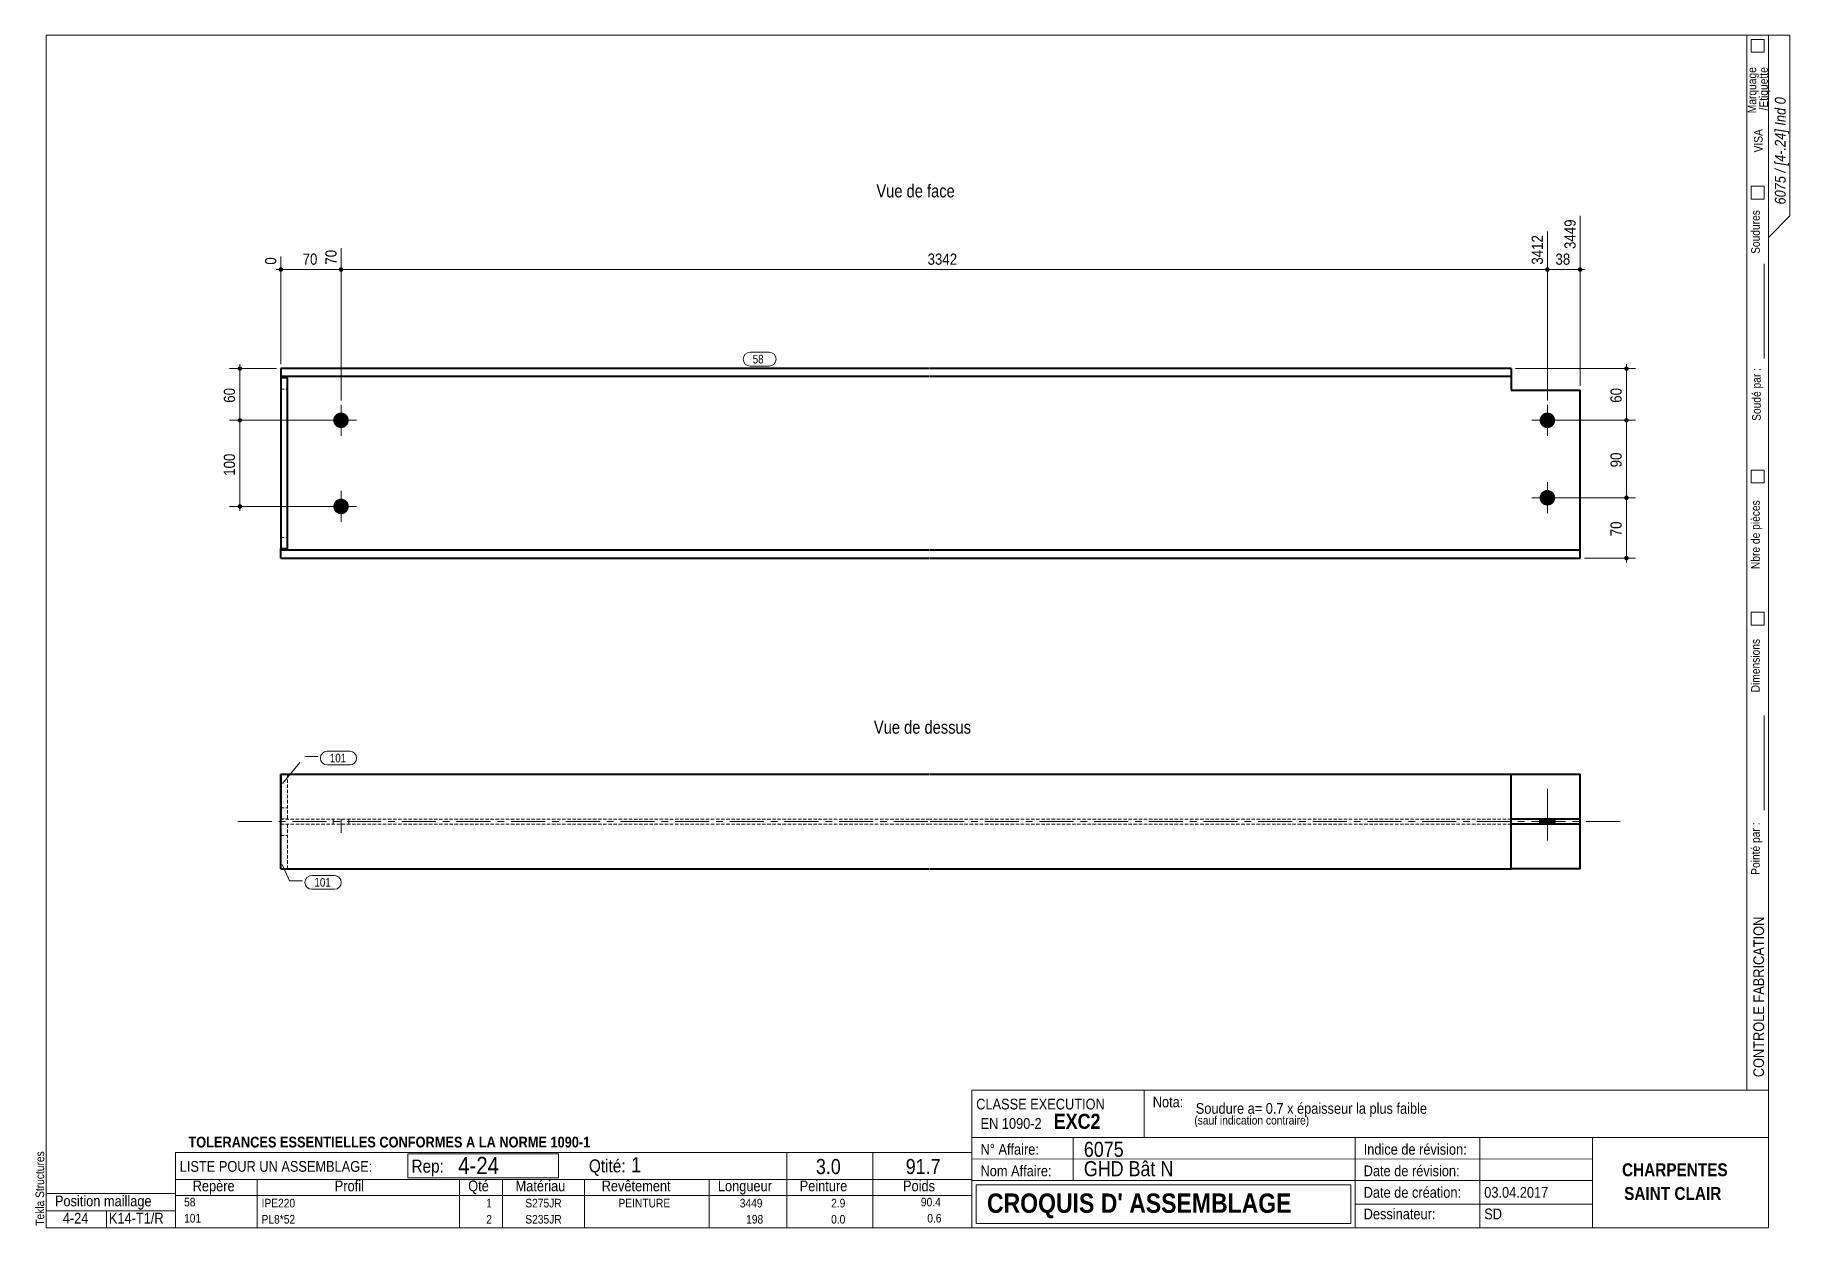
# Model space of a CAD drawing. Header units: millimetres. Extents: x 2 to 410, y 5 to 282.
import ezdxf

# ---------------------------------------------------------------- set-up
doc = ezdxf.new("R2010")
doc.units = ezdxf.units.MM
for name, pattern in [('AXES', [12.7, 7.9375, -1.5875, 1.5875, -1.5875]), ('CACHE2', [1.190625, 0.79375, -0.396875]), ('INTERROMPUX2', [9.525, 6.35, -3.175])]:
    doc.linetypes.add(name, pattern=pattern)
for name, color, linetype, lineweight in [('Autre type objet', 1, 'Continuous', 0), ('Axe', 1, 'Continuous', 0), ('Boulon', 7, 'Continuous', 0), ('Cache', 7, 'Continuous', 0), ('Cotation', 7, 'Continuous', 0), ('Feuille dessin', 5, 'Continuous', 0), ('Piece', 2, 'Continuous', 0), ('Repère pièce', 3, 'Continuous', 0)]:
    doc.layers.add(name, color=color, linetype=linetype, lineweight=lineweight)
doc.styles.add('ARIAL', font='ARIAL.TTF')
doc.styles.add('ARIAL_BOLD', font='ARIALBD.TTF')
doc.styles.add('ARIAL_ITALIC', font='ARIALI.TTF')
doc.styles.add('ARIAL_NARROW', font='ARIAL.TTF')
doc.styles.add('COMIC_SANS_MS', font='COMIC.TTF')

# ---------------------------------------------------------------- blocks, each defined once
blk = doc.blocks.new('*A1')
at = {"layer": 'Boulon'}
for points in [[(355.47, 192.5), (355.47, 192.46), (355.46, 192.41), (355.46, 192.37), (355.45, 192.33), (355.45, 192.28), (355.44, 192.24), (355.43, 192.19), (355.42, 192.15), (355.41, 192.11), (355.4, 192.07), (355.39, 192.02), (355.38, 191.98), (355.36, 191.94), (355.35, 191.9), (355.33, 191.86), (355.31, 191.82), (355.29, 191.78), (355.28, 191.74), (355.26, 191.7), (355.23, 191.66), (355.21, 191.62), (355.19, 191.58), (355.16, 191.55), (355.14, 191.51), (355.11, 191.47), (355.09, 191.44), (355.06, 191.4), (355.03, 191.37), (355, 191.34), (354.97, 191.3), (354.94, 191.27), (354.91, 191.24), (354.88, 191.21), (354.84, 191.18), (354.81, 191.15), (354.78, 191.13), (354.74, 191.1), (354.7, 191.07), (354.67, 191.05), (354.63, 191.02), (354.59, 191), (354.55, 190.98), (354.52, 190.96), (354.48, 190.94), (354.44, 190.92), (354.4, 190.9), (354.36, 190.88), (354.32, 190.87), (354.27, 190.85), (354.23, 190.84), (354.19, 190.82), (354.15, 190.81), (354.11, 190.8), (354.06, 190.79), (354.02, 190.78), (353.98, 190.77), (353.93, 190.77), (353.89, 190.76), (353.84, 190.75), (353.8, 190.75), (353.76, 190.75), (353.71, 190.75), (353.67, 190.75), (353.62, 190.75), (353.58, 190.75), (353.54, 190.75), (353.49, 190.75), (353.45, 190.76), (353.4, 190.77), (353.36, 190.77), (353.32, 190.78), (353.27, 190.79), (353.23, 190.8), (353.19, 190.81), (353.15, 190.82), (353.1, 190.84), (353.06, 190.85), (353.02, 190.87), (352.98, 190.88), (352.94, 190.9), (352.9, 190.92), (352.86, 190.94), (352.82, 190.96), (352.78, 190.98), (352.74, 191), (352.7, 191.02), (352.67, 191.05), (352.63, 191.07), (352.6, 191.1), (352.56, 191.13), (352.53, 191.15), (352.49, 191.18), (352.46, 191.21), (352.43, 191.24), (352.39, 191.27), (352.36, 191.3), (352.33, 191.34), (352.3, 191.37), (352.28, 191.4), (352.25, 191.44), (352.22, 191.47), (352.2, 191.51), (352.17, 191.55), (352.15, 191.58), (352.12, 191.62), (352.1, 191.66), (352.08, 191.7), (352.06, 191.74), (352.04, 191.78), (352.02, 191.82), (352, 191.86), (351.99, 191.9), (351.97, 191.94), (351.96, 191.98), (351.95, 192.02), (351.93, 192.07), (351.92, 192.11), (351.91, 192.15), (351.9, 192.19), (351.89, 192.24), (351.89, 192.28), (351.88, 192.33), (351.88, 192.37), (351.87, 192.41), (351.87, 192.46), (351.87, 192.5), (351.87, 192.55), (351.87, 192.59), (351.87, 192.63), (351.87, 192.68), (351.88, 192.72), (351.88, 192.77), (351.89, 192.81), (351.89, 192.85), (351.9, 192.9), (351.91, 192.94), (351.92, 192.98), (351.93, 193.03), (351.95, 193.07), (351.96, 193.11), (351.97, 193.15), (351.99, 193.19), (352, 193.23), (352.02, 193.28), (352.04, 193.32), (352.06, 193.35), (352.08, 193.39), (352.1, 193.43), (352.12, 193.47), (352.15, 193.51), (352.17, 193.55), (352.2, 193.58), (352.22, 193.62), (352.25, 193.65), (352.28, 193.69), (352.3, 193.72), (352.33, 193.75), (352.36, 193.79), (352.39, 193.82), (352.43, 193.85), (352.46, 193.88), (352.49, 193.91), (352.53, 193.94), (352.56, 193.96), (352.6, 193.99), (352.63, 194.02), (352.67, 194.04), (352.7, 194.07), (352.74, 194.09), (352.78, 194.11), (352.82, 194.13), (352.86, 194.15), (352.9, 194.17), (352.94, 194.19), (352.98, 194.21), (353.02, 194.23), (353.06, 194.24), (353.1, 194.25), (353.15, 194.27), (353.19, 194.28), (353.23, 194.29), (353.27, 194.3), (353.32, 194.31), (353.36, 194.32), (353.4, 194.33), (353.45, 194.33), (353.49, 194.34), (353.54, 194.34), (353.58, 194.34), (353.62, 194.35), (353.67, 194.35), (353.71, 194.35), (353.76, 194.34), (353.8, 194.34), (353.84, 194.34), (353.89, 194.33), (353.93, 194.33), (353.98, 194.32), (354.02, 194.31), (354.06, 194.3), (354.11, 194.29), (354.15, 194.28), (354.19, 194.27), (354.23, 194.25), (354.27, 194.24), (354.32, 194.23), (354.36, 194.21), (354.4, 194.19), (354.44, 194.17), (354.48, 194.15), (354.52, 194.13), (354.55, 194.11), (354.59, 194.09), (354.63, 194.07), (354.67, 194.04), (354.7, 194.02), (354.74, 193.99), (354.78, 193.96), (354.81, 193.94), (354.84, 193.91), (354.88, 193.88), (354.91, 193.85), (354.94, 193.82), (354.97, 193.79), (355, 193.75), (355.03, 193.72), (355.06, 193.69), (355.09, 193.65), (355.11, 193.62), (355.14, 193.58), (355.16, 193.55), (355.19, 193.51), (355.21, 193.47), (355.23, 193.43), (355.26, 193.39), (355.28, 193.35), (355.29, 193.32), (355.31, 193.28), (355.33, 193.23), (355.35, 193.19), (355.36, 193.15), (355.38, 193.11), (355.39, 193.07), (355.4, 193.03), (355.41, 192.98), (355.42, 192.94), (355.43, 192.9), (355.44, 192.85), (355.45, 192.81), (355.45, 192.77), (355.46, 192.72), (355.46, 192.68), (355.47, 192.63), (355.47, 192.59), (355.47, 192.55)], [(355.47, 174.5), (355.47, 174.46), (355.46, 174.41), (355.46, 174.37), (355.45, 174.33), (355.45, 174.28), (355.44, 174.24), (355.43, 174.19), (355.42, 174.15), (355.41, 174.11), (355.4, 174.07), (355.39, 174.02), (355.38, 173.98), (355.36, 173.94), (355.35, 173.9), (355.33, 173.86), (355.31, 173.82), (355.29, 173.78), (355.28, 173.74), (355.26, 173.7), (355.23, 173.66), (355.21, 173.62), (355.19, 173.58), (355.16, 173.55), (355.14, 173.51), (355.11, 173.47), (355.09, 173.44), (355.06, 173.4), (355.03, 173.37), (355, 173.34), (354.97, 173.3), (354.94, 173.27), (354.91, 173.24), (354.88, 173.21), (354.84, 173.18), (354.81, 173.15), (354.78, 173.13), (354.74, 173.1), (354.7, 173.07), (354.67, 173.05), (354.63, 173.02), (354.59, 173), (354.55, 172.98), (354.52, 172.96), (354.48, 172.94), (354.44, 172.92), (354.4, 172.9), (354.36, 172.88), (354.32, 172.87), (354.27, 172.85), (354.23, 172.84), (354.19, 172.82), (354.15, 172.81), (354.11, 172.8), (354.06, 172.79), (354.02, 172.78), (353.98, 172.77), (353.93, 172.77), (353.89, 172.76), (353.84, 172.75), (353.8, 172.75), (353.76, 172.75), (353.71, 172.75), (353.67, 172.75), (353.62, 172.75), (353.58, 172.75), (353.54, 172.75), (353.49, 172.75), (353.45, 172.76), (353.4, 172.77), (353.36, 172.77), (353.32, 172.78), (353.27, 172.79), (353.23, 172.8), (353.19, 172.81), (353.15, 172.82), (353.1, 172.84), (353.06, 172.85), (353.02, 172.87), (352.98, 172.88), (352.94, 172.9), (352.9, 172.92), (352.86, 172.94), (352.82, 172.96), (352.78, 172.98), (352.74, 173), (352.7, 173.02), (352.67, 173.05), (352.63, 173.07), (352.6, 173.1), (352.56, 173.13), (352.53, 173.15), (352.49, 173.18), (352.46, 173.21), (352.43, 173.24), (352.39, 173.27), (352.36, 173.3), (352.33, 173.34), (352.3, 173.37), (352.28, 173.4), (352.25, 173.44), (352.22, 173.47), (352.2, 173.51), (352.17, 173.55), (352.15, 173.58), (352.12, 173.62), (352.1, 173.66), (352.08, 173.7), (352.06, 173.74), (352.04, 173.78), (352.02, 173.82), (352, 173.86), (351.99, 173.9), (351.97, 173.94), (351.96, 173.98), (351.95, 174.02), (351.93, 174.07), (351.92, 174.11), (351.91, 174.15), (351.9, 174.19), (351.89, 174.24), (351.89, 174.28), (351.88, 174.33), (351.88, 174.37), (351.87, 174.41), (351.87, 174.46), (351.87, 174.5), (351.87, 174.55), (351.87, 174.59), (351.87, 174.63), (351.87, 174.68), (351.88, 174.72), (351.88, 174.77), (351.89, 174.81), (351.89, 174.85), (351.9, 174.9), (351.91, 174.94), (351.92, 174.98), (351.93, 175.03), (351.95, 175.07), (351.96, 175.11), (351.97, 175.15), (351.99, 175.19), (352, 175.23), (352.02, 175.28), (352.04, 175.32), (352.06, 175.35), (352.08, 175.39), (352.1, 175.43), (352.12, 175.47), (352.15, 175.51), (352.17, 175.55), (352.2, 175.58), (352.22, 175.62), (352.25, 175.65), (352.28, 175.69), (352.3, 175.72), (352.33, 175.75), (352.36, 175.79), (352.39, 175.82), (352.43, 175.85), (352.46, 175.88), (352.49, 175.91), (352.53, 175.94), (352.56, 175.96), (352.6, 175.99), (352.63, 176.02), (352.67, 176.04), (352.7, 176.07), (352.74, 176.09), (352.78, 176.11), (352.82, 176.13), (352.86, 176.15), (352.9, 176.17), (352.94, 176.19), (352.98, 176.21), (353.02, 176.23), (353.06, 176.24), (353.1, 176.25), (353.15, 176.27), (353.19, 176.28), (353.23, 176.29), (353.27, 176.3), (353.32, 176.31), (353.36, 176.32), (353.4, 176.33), (353.45, 176.33), (353.49, 176.34), (353.54, 176.34), (353.58, 176.34), (353.62, 176.35), (353.67, 176.35), (353.71, 176.35), (353.76, 176.34), (353.8, 176.34), (353.84, 176.34), (353.89, 176.33), (353.93, 176.33), (353.98, 176.32), (354.02, 176.31), (354.06, 176.3), (354.11, 176.29), (354.15, 176.28), (354.19, 176.27), (354.23, 176.25), (354.27, 176.24), (354.32, 176.23), (354.36, 176.21), (354.4, 176.19), (354.44, 176.17), (354.48, 176.15), (354.52, 176.13), (354.55, 176.11), (354.59, 176.09), (354.63, 176.07), (354.67, 176.04), (354.7, 176.02), (354.74, 175.99), (354.78, 175.96), (354.81, 175.94), (354.84, 175.91), (354.88, 175.88), (354.91, 175.85), (354.94, 175.82), (354.97, 175.79), (355, 175.75), (355.03, 175.72), (355.06, 175.69), (355.09, 175.65), (355.11, 175.62), (355.14, 175.58), (355.16, 175.55), (355.19, 175.51), (355.21, 175.47), (355.23, 175.43), (355.26, 175.39), (355.28, 175.35), (355.29, 175.32), (355.31, 175.28), (355.33, 175.23), (355.35, 175.19), (355.36, 175.15), (355.38, 175.11), (355.39, 175.07), (355.4, 175.03), (355.41, 174.98), (355.42, 174.94), (355.43, 174.9), (355.44, 174.85), (355.45, 174.81), (355.45, 174.77), (355.46, 174.72), (355.46, 174.68), (355.47, 174.63), (355.47, 174.59), (355.47, 174.55)]]:
    blk.add_hatch(color=256, dxfattribs=at).paths.add_polyline_path(points, flags=17)
at = {"layer": 'Boulon', "linetype": 'Continuous', "lineweight": 0}
for p, q in [((353.67, 196.15), (353.67, 188.95)), ((350.07, 192.55), (357.27, 192.55)), ((353.67, 178.15), (353.67, 170.95)), ((350.07, 174.55), (357.27, 174.55))]:
    blk.add_line(p, q, dxfattribs=at)
blk = doc.blocks.new('*A2')
at = {"layer": 'Boulon'}
for points in [[(75.25, 192.5), (75.25, 192.46), (75.25, 192.41), (75.25, 192.37), (75.24, 192.33), (75.24, 192.28), (75.23, 192.24), (75.22, 192.19), (75.21, 192.15), (75.2, 192.11), (75.19, 192.07), (75.18, 192.02), (75.16, 191.98), (75.15, 191.94), (75.13, 191.9), (75.12, 191.86), (75.1, 191.82), (75.08, 191.78), (75.06, 191.74), (75.04, 191.7), (75.02, 191.66), (75, 191.62), (74.98, 191.58), (74.95, 191.55), (74.93, 191.51), (74.9, 191.47), (74.87, 191.44), (74.85, 191.4), (74.82, 191.37), (74.79, 191.34), (74.76, 191.3), (74.73, 191.27), (74.7, 191.24), (74.66, 191.21), (74.63, 191.18), (74.6, 191.15), (74.56, 191.13), (74.53, 191.1), (74.49, 191.07), (74.45, 191.05), (74.42, 191.02), (74.38, 191), (74.34, 190.98), (74.3, 190.96), (74.26, 190.94), (74.22, 190.92), (74.18, 190.9), (74.14, 190.88), (74.1, 190.87), (74.06, 190.85), (74.02, 190.84), (73.98, 190.82), (73.93, 190.81), (73.89, 190.8), (73.85, 190.79), (73.81, 190.78), (73.76, 190.77), (73.72, 190.77), (73.67, 190.76), (73.63, 190.75), (73.59, 190.75), (73.54, 190.75), (73.5, 190.75), (73.45, 190.75), (73.41, 190.75), (73.37, 190.75), (73.32, 190.75), (73.28, 190.75), (73.23, 190.76), (73.19, 190.77), (73.15, 190.77), (73.1, 190.78), (73.06, 190.79), (73.02, 190.8), (72.97, 190.81), (72.93, 190.82), (72.89, 190.84), (72.85, 190.85), (72.81, 190.87), (72.77, 190.88), (72.73, 190.9), (72.69, 190.92), (72.65, 190.94), (72.61, 190.96), (72.57, 190.98), (72.53, 191), (72.49, 191.02), (72.45, 191.05), (72.42, 191.07), (72.38, 191.1), (72.35, 191.13), (72.31, 191.15), (72.28, 191.18), (72.25, 191.21), (72.21, 191.24), (72.18, 191.27), (72.15, 191.3), (72.12, 191.34), (72.09, 191.37), (72.06, 191.4), (72.04, 191.44), (72.01, 191.47), (71.98, 191.51), (71.96, 191.55), (71.93, 191.58), (71.91, 191.62), (71.89, 191.66), (71.87, 191.7), (71.85, 191.74), (71.83, 191.78), (71.81, 191.82), (71.79, 191.86), (71.78, 191.9), (71.76, 191.94), (71.75, 191.98), (71.73, 192.02), (71.72, 192.07), (71.71, 192.11), (71.7, 192.15), (71.69, 192.19), (71.68, 192.24), (71.67, 192.28), (71.67, 192.33), (71.66, 192.37), (71.66, 192.41), (71.66, 192.46), (71.66, 192.5), (71.65, 192.55), (71.66, 192.59), (71.66, 192.63), (71.66, 192.68), (71.66, 192.72), (71.67, 192.77), (71.67, 192.81), (71.68, 192.85), (71.69, 192.9), (71.7, 192.94), (71.71, 192.98), (71.72, 193.03), (71.73, 193.07), (71.75, 193.11), (71.76, 193.15), (71.78, 193.19), (71.79, 193.23), (71.81, 193.28), (71.83, 193.32), (71.85, 193.35), (71.87, 193.39), (71.89, 193.43), (71.91, 193.47), (71.93, 193.51), (71.96, 193.55), (71.98, 193.58), (72.01, 193.62), (72.04, 193.65), (72.06, 193.69), (72.09, 193.72), (72.12, 193.75), (72.15, 193.79), (72.18, 193.82), (72.21, 193.85), (72.25, 193.88), (72.28, 193.91), (72.31, 193.94), (72.35, 193.96), (72.38, 193.99), (72.42, 194.02), (72.45, 194.04), (72.49, 194.07), (72.53, 194.09), (72.57, 194.11), (72.61, 194.13), (72.65, 194.15), (72.69, 194.17), (72.73, 194.19), (72.77, 194.21), (72.81, 194.23), (72.85, 194.24), (72.89, 194.25), (72.93, 194.27), (72.97, 194.28), (73.02, 194.29), (73.06, 194.3), (73.1, 194.31), (73.15, 194.32), (73.19, 194.33), (73.23, 194.33), (73.28, 194.34), (73.32, 194.34), (73.37, 194.34), (73.41, 194.35), (73.45, 194.35), (73.5, 194.35), (73.54, 194.34), (73.59, 194.34), (73.63, 194.34), (73.67, 194.33), (73.72, 194.33), (73.76, 194.32), (73.81, 194.31), (73.85, 194.3), (73.89, 194.29), (73.93, 194.28), (73.98, 194.27), (74.02, 194.25), (74.06, 194.24), (74.1, 194.23), (74.14, 194.21), (74.18, 194.19), (74.22, 194.17), (74.26, 194.15), (74.3, 194.13), (74.34, 194.11), (74.38, 194.09), (74.42, 194.07), (74.45, 194.04), (74.49, 194.02), (74.53, 193.99), (74.56, 193.96), (74.6, 193.94), (74.63, 193.91), (74.66, 193.88), (74.7, 193.85), (74.73, 193.82), (74.76, 193.79), (74.79, 193.75), (74.82, 193.72), (74.85, 193.69), (74.87, 193.65), (74.9, 193.62), (74.93, 193.58), (74.95, 193.55), (74.98, 193.51), (75, 193.47), (75.02, 193.43), (75.04, 193.39), (75.06, 193.35), (75.08, 193.32), (75.1, 193.28), (75.12, 193.23), (75.13, 193.19), (75.15, 193.15), (75.16, 193.11), (75.18, 193.07), (75.19, 193.03), (75.2, 192.98), (75.21, 192.94), (75.22, 192.9), (75.23, 192.85), (75.24, 192.81), (75.24, 192.77), (75.25, 192.72), (75.25, 192.68), (75.25, 192.63), (75.25, 192.59), (75.25, 192.55)], [(75.25, 172.5), (75.25, 172.46), (75.25, 172.41), (75.25, 172.37), (75.24, 172.33), (75.24, 172.28), (75.23, 172.24), (75.22, 172.19), (75.21, 172.15), (75.2, 172.11), (75.19, 172.07), (75.18, 172.02), (75.16, 171.98), (75.15, 171.94), (75.13, 171.9), (75.12, 171.86), (75.1, 171.82), (75.08, 171.78), (75.06, 171.74), (75.04, 171.7), (75.02, 171.66), (75, 171.62), (74.98, 171.58), (74.95, 171.55), (74.93, 171.51), (74.9, 171.47), (74.87, 171.44), (74.85, 171.4), (74.82, 171.37), (74.79, 171.34), (74.76, 171.3), (74.73, 171.27), (74.7, 171.24), (74.66, 171.21), (74.63, 171.18), (74.6, 171.15), (74.56, 171.13), (74.53, 171.1), (74.49, 171.07), (74.45, 171.05), (74.42, 171.02), (74.38, 171), (74.34, 170.98), (74.3, 170.96), (74.26, 170.94), (74.22, 170.92), (74.18, 170.9), (74.14, 170.88), (74.1, 170.87), (74.06, 170.85), (74.02, 170.84), (73.98, 170.82), (73.93, 170.81), (73.89, 170.8), (73.85, 170.79), (73.81, 170.78), (73.76, 170.77), (73.72, 170.77), (73.67, 170.76), (73.63, 170.75), (73.59, 170.75), (73.54, 170.75), (73.5, 170.75), (73.45, 170.75), (73.41, 170.75), (73.37, 170.75), (73.32, 170.75), (73.28, 170.75), (73.23, 170.76), (73.19, 170.77), (73.15, 170.77), (73.1, 170.78), (73.06, 170.79), (73.02, 170.8), (72.97, 170.81), (72.93, 170.82), (72.89, 170.84), (72.85, 170.85), (72.81, 170.87), (72.77, 170.88), (72.73, 170.9), (72.69, 170.92), (72.65, 170.94), (72.61, 170.96), (72.57, 170.98), (72.53, 171), (72.49, 171.02), (72.45, 171.05), (72.42, 171.07), (72.38, 171.1), (72.35, 171.13), (72.31, 171.15), (72.28, 171.18), (72.25, 171.21), (72.21, 171.24), (72.18, 171.27), (72.15, 171.3), (72.12, 171.34), (72.09, 171.37), (72.06, 171.4), (72.04, 171.44), (72.01, 171.47), (71.98, 171.51), (71.96, 171.55), (71.93, 171.58), (71.91, 171.62), (71.89, 171.66), (71.87, 171.7), (71.85, 171.74), (71.83, 171.78), (71.81, 171.82), (71.79, 171.86), (71.78, 171.9), (71.76, 171.94), (71.75, 171.98), (71.73, 172.02), (71.72, 172.07), (71.71, 172.11), (71.7, 172.15), (71.69, 172.19), (71.68, 172.24), (71.67, 172.28), (71.67, 172.33), (71.66, 172.37), (71.66, 172.41), (71.66, 172.46), (71.66, 172.5), (71.65, 172.55), (71.66, 172.59), (71.66, 172.63), (71.66, 172.68), (71.66, 172.72), (71.67, 172.77), (71.67, 172.81), (71.68, 172.85), (71.69, 172.9), (71.7, 172.94), (71.71, 172.98), (71.72, 173.03), (71.73, 173.07), (71.75, 173.11), (71.76, 173.15), (71.78, 173.19), (71.79, 173.23), (71.81, 173.28), (71.83, 173.32), (71.85, 173.35), (71.87, 173.39), (71.89, 173.43), (71.91, 173.47), (71.93, 173.51), (71.96, 173.55), (71.98, 173.58), (72.01, 173.62), (72.04, 173.65), (72.06, 173.69), (72.09, 173.72), (72.12, 173.75), (72.15, 173.79), (72.18, 173.82), (72.21, 173.85), (72.25, 173.88), (72.28, 173.91), (72.31, 173.94), (72.35, 173.96), (72.38, 173.99), (72.42, 174.02), (72.45, 174.04), (72.49, 174.07), (72.53, 174.09), (72.57, 174.11), (72.61, 174.13), (72.65, 174.15), (72.69, 174.17), (72.73, 174.19), (72.77, 174.21), (72.81, 174.23), (72.85, 174.24), (72.89, 174.25), (72.93, 174.27), (72.97, 174.28), (73.02, 174.29), (73.06, 174.3), (73.1, 174.31), (73.15, 174.32), (73.19, 174.33), (73.23, 174.33), (73.28, 174.34), (73.32, 174.34), (73.37, 174.34), (73.41, 174.35), (73.45, 174.35), (73.5, 174.35), (73.54, 174.34), (73.59, 174.34), (73.63, 174.34), (73.67, 174.33), (73.72, 174.33), (73.76, 174.32), (73.81, 174.31), (73.85, 174.3), (73.89, 174.29), (73.93, 174.28), (73.98, 174.27), (74.02, 174.25), (74.06, 174.24), (74.1, 174.23), (74.14, 174.21), (74.18, 174.19), (74.22, 174.17), (74.26, 174.15), (74.3, 174.13), (74.34, 174.11), (74.38, 174.09), (74.42, 174.07), (74.45, 174.04), (74.49, 174.02), (74.53, 173.99), (74.56, 173.96), (74.6, 173.94), (74.63, 173.91), (74.66, 173.88), (74.7, 173.85), (74.73, 173.82), (74.76, 173.79), (74.79, 173.75), (74.82, 173.72), (74.85, 173.69), (74.87, 173.65), (74.9, 173.62), (74.93, 173.58), (74.95, 173.55), (74.98, 173.51), (75, 173.47), (75.02, 173.43), (75.04, 173.39), (75.06, 173.35), (75.08, 173.32), (75.1, 173.28), (75.12, 173.23), (75.13, 173.19), (75.15, 173.15), (75.16, 173.11), (75.18, 173.07), (75.19, 173.03), (75.2, 172.98), (75.21, 172.94), (75.22, 172.9), (75.23, 172.85), (75.24, 172.81), (75.24, 172.77), (75.25, 172.72), (75.25, 172.68), (75.25, 172.63), (75.25, 172.59), (75.25, 172.55)]]:
    blk.add_hatch(color=256, dxfattribs=at).paths.add_polyline_path(points, flags=17)
at = {"layer": 'Boulon', "linetype": 'Continuous', "lineweight": 0}
for p, q in [((73.45, 196.15), (73.45, 188.95)), ((69.85, 192.55), (77.05, 192.55)), ((73.45, 176.15), (73.45, 168.95)), ((69.85, 172.55), (77.05, 172.55))]:
    blk.add_line(p, q, dxfattribs=at)
blk = doc.blocks.new('*A3')
at = {"layer": 'Cache', "color": 7, "linetype": 'CACHE2', "lineweight": 20}
blk.add_line((59.454274, 202.385645), (59.454274, 162.705646), dxfattribs=at)
at = {"layer": 'Piece', "color": 2, "linetype": 'Continuous', "lineweight": 40}
for p, q in [((210.166524, 204.545645), (59.454274, 204.545645)), ((59.454274, 204.545645), (59.454274, 202.385645)), ((345.266524, 204.545645), (210.266524, 204.545645)), ((345.266524, 204.545645), (345.266524, 199.545645)), ((210.166524, 202.705645), (59.454274, 202.705645)), ((345.266524, 202.705645), (210.266524, 202.705645)), ((345.266524, 199.545645), (361.266524, 199.545645)), ((361.266524, 160.545645), (361.266524, 199.545645)), ((59.454274, 160.545645), (59.454274, 162.705646)), ((210.166524, 162.385645), (59.454274, 162.385645)), ((59.454274, 160.545645), (210.166524, 160.545645)), ((361.266524, 162.385645), (210.266524, 162.385645)), ((210.266524, 160.545645), (361.266524, 160.545645))]:
    blk.add_line(p, q, dxfattribs=at)
blk = doc.blocks.new('*A4')
at = {"layer": 'Cache', "color": 7, "linetype": 'CACHE2', "lineweight": 20}
for p, q in [((59.447144, 199.785645), (61.047144, 199.785645)), ((59.447144, 165.305646), (61.047144, 165.305646))]:
    blk.add_line(p, q, dxfattribs=at)
at = {"layer": 'Piece', "color": 2, "linetype": 'Continuous', "lineweight": 40}
for p, q in [((61.047144, 202.385645), (59.447144, 202.385645)), ((59.447144, 202.385645), (59.447144, 162.705646)), ((61.047144, 162.705646), (61.047144, 202.385645)), ((61.047144, 162.705646), (59.447144, 162.705646))]:
    blk.add_line(p, q, dxfattribs=at)
blk = doc.blocks.new('*A5')
at = {"layer": 'Cache', "color": 7, "linetype": 'CACHE2', "lineweight": 20}
for p, q in [((61.047144, 202.385645), (59.447144, 202.385645)), ((59.447144, 202.385645), (59.447144, 162.705646)), ((59.447144, 199.785645), (61.047144, 199.785645)), ((61.047144, 162.705646), (61.047144, 202.385645)), ((59.447144, 165.305646), (61.047144, 165.305646)), ((59.447144, 162.705646), (61.047144, 162.705646))]:
    blk.add_line(p, q, dxfattribs=at)
blk = doc.blocks.new('*A6')
at = {"layer": 'Boulon'}
blk.add_hatch(color=256, dxfattribs=at).paths.add_polyline_path([(355.47, 99.95), (355.47, 98.77), (351.87, 98.77), (351.87, 99.95)], flags=17)
blk.add_hatch(color=256, dxfattribs=at).paths.add_polyline_path([(355.47, 99.95), (355.47, 98.77), (351.87, 98.77), (351.87, 99.95)], flags=17)
at = {"layer": 'Boulon', "linetype": 'Continuous', "lineweight": 0}
for p, q in [((353.67, 94.96), (353.67, 106.96)), ((353.67, 94.96), (353.67, 106.96)), ((351.87, 98.77), (351.87, 99.95)), ((351.87, 98.77), (351.87, 99.95)), ((355.47, 98.77), (355.47, 99.95)), ((355.47, 98.77), (355.47, 99.95))]:
    blk.add_line(p, q, dxfattribs=at)
blk = doc.blocks.new('*A7')
at = {"layer": 'Boulon', "linetype": 'INTERROMPUX2', "lineweight": 0}
for p, q in [((71.654622, 98.770716), (71.654622, 99.950716)), ((71.654622, 98.770716), (71.654622, 99.950716)), ((73.454622, 96.770716), (73.454622, 99.950716)), ((73.454622, 96.770716), (73.454622, 99.950716)), ((75.254622, 98.770716), (75.254622, 99.950716)), ((75.254622, 98.770716), (75.254622, 99.950716))]:
    blk.add_line(p, q, dxfattribs=at)
blk = doc.blocks.new('*A8')
at = {"layer": 'Axe', "color": 1, "linetype": 'AXES', "lineweight": 15}
for p, q in [((49.454274, 99.360716), (210.166524, 99.360716)), ((210.266524, 99.360716), (371.266524, 99.360716))]:
    blk.add_line(p, q, dxfattribs=at)
at = {"layer": 'Cache', "color": 7, "linetype": 'CACHE2', "lineweight": 20}
for p, q in [((210.166524, 99.950716), (59.454274, 99.950716)), ((210.166524, 98.770716), (59.454274, 98.770716)), ((345.266524, 99.950716), (210.266524, 99.950716)), ((345.266524, 98.770716), (210.266524, 98.770716))]:
    blk.add_line(p, q, dxfattribs=at)
at = {"layer": 'Piece', "color": 2, "linetype": 'Continuous', "lineweight": 40}
for p, q in [((59.454274, 88.360716), (59.454274, 110.360716)), ((59.454274, 110.360716), (210.166524, 110.360716)), ((210.266524, 110.360716), (361.266524, 110.360716)), ((345.266524, 88.360716), (345.266524, 110.360716)), ((361.266524, 88.360716), (361.266524, 110.360716)), ((361.266524, 99.950716), (345.266524, 99.950716)), ((361.266524, 98.770716), (345.266524, 98.770716)), ((59.454274, 88.360716), (210.166524, 88.360716)), ((210.266524, 88.360716), (345.266524, 88.360716)), ((361.266524, 88.360716), (345.266524, 88.360716))]:
    blk.add_line(p, q, dxfattribs=at)
blk = doc.blocks.new('*A9')
at = {"layer": 'Cache', "color": 7, "linetype": 'CACHE2', "lineweight": 20}
for p, q in [((59.454274, 98.750715), (61.047144, 98.750715)), ((61.047144, 88.380716), (61.047144, 98.750715)), ((59.447144, 96.150715), (61.047144, 96.150715)), ((59.447144, 88.380716), (61.047144, 88.380716))]:
    blk.add_line(p, q, dxfattribs=at)
at = {"layer": 'Piece', "color": 2, "linetype": 'Continuous', "lineweight": 40}
for p, q in [((59.447144, 88.380716), (59.447144, 98.750715)), ((59.447144, 98.750715), (59.454274, 98.750715)), ((59.454274, 96.150715), (59.447144, 96.150715)), ((59.454274, 88.380716), (59.447144, 88.380716))]:
    blk.add_line(p, q, dxfattribs=at)
blk = doc.blocks.new('*A10')
at = {"layer": 'Cache', "color": 7, "linetype": 'CACHE2', "lineweight": 20}
for p, q in [((59.447144, 110.340715), (61.047144, 110.340715)), ((61.047144, 110.340715), (61.047144, 99.970716)), ((59.447144, 102.570716), (61.047144, 102.570716)), ((59.447144, 99.970716), (61.047144, 99.970716))]:
    blk.add_line(p, q, dxfattribs=at)
at = {"layer": 'Piece', "color": 2, "linetype": 'Continuous', "lineweight": 40}
for p, q in [((59.454274, 110.340715), (59.447144, 110.340715)), ((59.447144, 110.340715), (59.447144, 99.970716)), ((59.454274, 102.570716), (59.447144, 102.570716)), ((59.454274, 99.970716), (59.447144, 99.970716))]:
    blk.add_line(p, q, dxfattribs=at)
blk = doc.blocks.new('*A11')
at = {"layer": 'Feuille dessin', "linetype": 'Continuous', "lineweight": 0}
for p, q in [((405, 282), (5, 282)), ((5, 282), (5, 5)), ((405, 5), (405, 282)), ((5, 5), (405, 5))]:
    blk.add_line(p, q, dxfattribs=at)
at = {"layer": 'Feuille dessin', "style": 'ARIAL', "width": 0.85}
blk.add_text('Tekla Structures', height=2, rotation=90, dxfattribs=at).set_placement((4.5, 5.5))
blk = doc.blocks.new('*A12')
at = {"layer": 'Autre type objet', "linetype": 'Continuous', "lineweight": 0}
for p, q in [((400, 37), (400, 282)), ((400, 282), (410, 282)), ((405, 37), (405, 282)), ((410, 282), (410, 240)), ((401, 281), (401, 278)), ((404, 281), (401, 281)), ((401, 278), (404, 278)), ((404, 278), (404, 281)), ((404, 246.898947), (401, 246.898947)), ((401, 246.898947), (401, 243.898947)), ((404, 243.898947), (404, 246.898947)), ((401, 243.898947), (404, 243.898947)), ((410, 240), (405, 235)), ((404, 206.87143), (404, 228.87143)), ((401, 181), (401, 178)), ((404, 181), (401, 181)), ((404, 178), (404, 181)), ((401, 178), (404, 178)), ((401, 148), (401, 145)), ((404, 148), (401, 148)), ((404, 145), (404, 148)), ((401, 145), (404, 145)), ((404, 102), (404, 124)), ((400, 37), (405, 37))]:
    blk.add_line(p, q, dxfattribs=at)
at = {"layer": 'Autre type objet', "width": 0.85}
for s, height, style, p in [('Marquage', 2, 'ARIAL', (402.175102, 263.861793)), ('/Etiquette', 2, 'ARIAL', (404.882157, 264.509258)), ('6075 / [4-.24] Ind 0', 2.5, 'ARIAL_ITALIC', (409, 242.657715)), ('VISA', 2, 'ARIAL', (403.660159, 254.754913)), ('Soudures', 2, 'ARIAL', (403, 231.189963)), ('Soudé par :', 2, 'ARIAL', (403.230161, 192.415081)), ('Nbre de pièces', 2, 'ARIAL', (403, 158)), ('Dimensions', 2, 'ARIAL', (403, 129.364258)), ('Pointé par :', 2, 'ARIAL', (403, 87)), ('CONTROLE FABRICATION', 2.5, 'ARIAL', (404, 40))]:
    blk.add_text(s, height=height, rotation=90, dxfattribs=dict(at, style=style)).set_placement(p)
blk = doc.blocks.new('*A13')
at = {"layer": 'Autre type objet', "linetype": 'Continuous', "lineweight": 0}
for p, q in [((220, 37), (405, 37)), ((220, 37), (220, 26)), ((260, 37), (260, 26)), ((405, 37), (405, 26)), ((220, 26), (405, 26))]:
    blk.add_line(p, q, dxfattribs=at)
at = {"layer": 'Autre type objet', "width": 0.85}
for s, height, style, p in [('CLASSE EXECUTION', 2.5, 'ARIAL', (221, 32.5)), ('Nota:', 2.5, 'ARIAL', (262, 33)), ('Soudure a= 0.7 x épaisseur la plus faible', 2.5, 'ARIAL', (272, 31.5)), ('EN 1090-2', 2.5, 'ARIAL', (222, 28)), ('EXC2', 3.5, 'ARIAL_BOLD', (239, 28)), (' (sauf indication contraire)', 2, 'ARIAL', (271, 29))]:
    blk.add_text(s, height=height, dxfattribs=dict(at, style=style)).set_placement(p)
blk = doc.blocks.new('*A14')
at = {"layer": 'Autre type objet', "linetype": 'Continuous', "lineweight": 0}
for p, q in [((35, 22.526986), (220, 22.526986)), ((35.000031, 22.526887), (35, 12.5)), ((89, 22.192397), (124, 22.192397)), ((89, 16.624117), (89, 22.192397)), ((124, 22.192397), (124, 16.624117)), ((177.006307, 22.526553), (177, 12.5)), ((197.000069, 22.525594), (197, 12.5)), ((219.999994, 22.526914), (220, 12.5)), ((124, 16.624117), (89, 16.624117)), ((35, 16.25), (220, 16.25)), ((35, 12.5), (220, 12.5)), ((35, 12.5), (35, 8.75)), ((54, 16.25), (54, 12.5)), ((54, 12.5), (54, 8.75)), ((101, 16.25), (101, 12.5)), ((101, 12.5), (101, 8.75)), ((111, 16.25), (111, 12.5)), ((111, 12.5), (111, 8.75)), ((130, 16.25), (130, 12.5)), ((130, 12.5), (130, 8.75)), ((159, 16.25), (159, 12.5)), ((159, 12.5), (159, 8.75)), ((177, 12.5), (177, 8.75)), ((197, 12.5), (197, 8.75)), ((220, 12.5), (220, 8.75)), ((35, 8.75), (35, 5)), ((54, 8.75), (54, 5)), ((101, 8.75), (101, 5)), ((111, 8.75), (111, 5)), ((130, 8.75), (130, 5)), ((159, 8.75), (159, 5)), ((177, 8.75), (177, 5)), ((197, 8.75), (197, 5)), ((220, 8.75), (220, 5))]:
    blk.add_line(p, q, dxfattribs=at)
at = {"layer": 'Autre type objet', "width": 0.85}
for s, height, style, p in [('TOLERANCES ESSENTIELLES CONFORMES A LA NORME 1090-1', 2.5, 'ARIAL_BOLD', (38, 23.677143)), ('LISTE POUR UN ASSEMBLAGE:', 2.5, 'ARIAL', (36, 18.028635)), ('Rep:', 3, 'ARIAL_NARROW', (89.824804, 17.841901)), ('4-24', 4, 'ARIAL', (100.65625, 17.5)), ('Qtité:', 3, 'ARIAL', (131.03794, 17.899058)), ('1', 3.5, 'ARIAL', (140.83694, 17.899058)), ('3.0', 3.5, 'ARIAL', (183.758911, 17.5)), ('91.7', 3.5, 'ARIAL', (204.628174, 17.5)), ('Repère', 2.5, 'ARIAL', (39, 13.5)), ('Profil', 2.5, 'ARIAL', (72, 13.5)), ('Qté', 2.5, 'ARIAL', (103, 13.5)), ('Matériau', 2.5, 'ARIAL', (114, 13.5)), ('Revêtement', 2.5, 'ARIAL', (134, 13.5)), ('Longueur', 2.5, 'ARIAL', (161, 13.5)), ('Peinture', 2.5, 'ARIAL', (180, 13.5)), ('Poids', 2.5, 'ARIAL', (204, 13.5)), ('58', 2, 'ARIAL', (37, 10)), ('101', 2, 'ARIAL', (37, 6.25)), ('IPE220', 2, 'ARIAL', (55, 9.75)), ('1', 2, 'ARIAL', (107.186523, 9.75)), ('S275JR', 2, 'ARIAL', (116.259277, 9.75)), ('PEINTURE', 2, 'ARIAL', (137.896973, 9.75)), ('3449', 2, 'ARIAL', (166.070312, 9.75)), ('2.9', 2, 'ARIAL', (187.295898, 9.75)), ('90.4', 2, 'ARIAL', (208.146484, 10)), ('0.6', 2, 'ARIAL', (209.629883, 6.25)), ('PL8*52', 2, 'ARIAL', (55, 6)), ('2', 2, 'ARIAL', (107.186523, 6)), ('S235JR', 2, 'ARIAL', (116.259277, 6)), ('198', 2, 'ARIAL', (167.553711, 6)), ('0.0', 2, 'ARIAL', (187.295898, 6))]:
    blk.add_text(s, height=height, dxfattribs=dict(at, style=style)).set_placement(p)
blk = doc.blocks.new('*A15')
at = {"layer": 'Autre type objet', "linetype": 'Continuous', "lineweight": 0}
for p, q in [((220, 26), (405, 26)), ((220, 26), (220, 5)), ((243.5, 26), (243.5, 16)), ((309, 26), (309, 5)), ((338, 26), (338, 5)), ((364.113616, 5), (364.113616, 26)), ((405, 5), (405, 26)), ((220, 21), (364.091573, 20.947521)), ((220, 16), (309, 16)), ((221, 15), (308, 15)), ((221, 6), (221, 15)), ((308, 15), (308, 6)), ((309, 16), (364.1638, 15.995557)), ((309, 10.5), (364.091381, 10.5)), ((220, 5), (405, 5)), ((308, 6), (221, 6))]:
    blk.add_line(p, q, dxfattribs=at)
at = {"layer": 'Autre type objet', "width": 0.85}
for s, height, style, p in [('N° Affaire:', 2.5, 'ARIAL_NARROW', (222, 22)), ('6075', 3.5, 'ARIAL', (246, 21.5)), ('Indice de révision:', 2.5, 'ARIAL_NARROW', (311, 22)), ('GHD Bât N', 3.5, 'ARIAL', (246, 17)), ('Nom Affaire:', 2.5, 'ARIAL_NARROW', (222, 17)), ('Date de révision:', 2.5, 'ARIAL_NARROW', (311, 17)), ('CHARPENTES', 3, 'ARIAL_BOLD', (371, 17)), ("CROQUIS D' ASSEMBLAGE", 4.5, 'ARIAL_BOLD', (223.5, 8.5)), ('Date de création:', 2.5, 'ARIAL_NARROW', (311, 12)), ('03.04.2017', 2.5, 'ARIAL', (339, 12)), ('SAINT CLAIR', 3, 'ARIAL_BOLD', (371.5, 11.5)), ('Dessinateur:', 2.5, 'ARIAL_NARROW', (311, 7)), ('SD', 2.5, 'ARIAL', (339, 7))]:
    blk.add_text(s, height=height, dxfattribs=dict(at, style=style)).set_placement(p)
blk = doc.blocks.new('*A16')
at = {"layer": 'Autre type objet', "linetype": 'Continuous', "lineweight": 0}
for p, q in [((5, 13), (5, 9)), ((5, 13), (35, 13)), ((35, 9), (35, 13)), ((39.5, 13), (39.5, 13)), ((5, 9), (35, 9)), ((5, 9), (5, 5)), ((19, 9), (19, 5)), ((35, 9), (35, 5)), ((5, 5), (35, 5))]:
    blk.add_line(p, q, dxfattribs=at)
at = {"layer": 'Autre type objet', "style": 'ARIAL', "width": 0.85}
for s, p in [('Position maillage', (7, 10)), ('4-24', (8.83374, 6)), ('K14-T1/R', (19.536743, 6))]:
    blk.add_text(s, height=2.5, dxfattribs=at).set_placement(p)
blk = doc.blocks.new('*A17')
at = {"layer": 'Cotation'}
for points in [[(49.93, 192.03), (49.9, 192.03), (49.88, 192.03), (49.85, 192.04), (49.83, 192.04), (49.8, 192.05), (49.78, 192.06), (49.75, 192.07), (49.73, 192.08), (49.71, 192.09), (49.68, 192.1), (49.66, 192.11), (49.64, 192.13), (49.62, 192.14), (49.6, 192.16), (49.58, 192.18), (49.57, 192.2), (49.55, 192.22), (49.53, 192.24), (49.52, 192.26), (49.51, 192.28), (49.49, 192.3), (49.48, 192.32), (49.47, 192.35), (49.46, 192.37), (49.45, 192.39), (49.45, 192.42), (49.44, 192.44), (49.44, 192.47), (49.43, 192.49), (49.43, 192.52), (49.43, 192.55), (49.43, 192.57), (49.43, 192.6), (49.44, 192.62), (49.44, 192.65), (49.45, 192.67), (49.45, 192.7), (49.46, 192.72), (49.47, 192.74), (49.48, 192.77), (49.49, 192.79), (49.51, 192.81), (49.52, 192.83), (49.53, 192.86), (49.55, 192.88), (49.57, 192.89), (49.58, 192.91), (49.6, 192.93), (49.62, 192.95), (49.64, 192.96), (49.66, 192.98), (49.68, 192.99), (49.71, 193), (49.73, 193.02), (49.75, 193.03), (49.78, 193.04), (49.8, 193.04), (49.83, 193.05), (49.85, 193.06), (49.88, 193.06), (49.9, 193.06), (49.93, 193.07), (49.95, 193.07), (49.98, 193.07), (50, 193.06), (50.03, 193.06), (50.05, 193.06), (50.08, 193.05), (50.1, 193.04), (50.13, 193.04), (50.15, 193.03), (50.17, 193.02), (50.2, 193), (50.22, 192.99), (50.24, 192.98), (50.26, 192.96), (50.28, 192.95), (50.3, 192.93), (50.32, 192.91), (50.34, 192.89), (50.35, 192.88), (50.37, 192.86), (50.38, 192.83), (50.4, 192.81), (50.41, 192.79), (50.42, 192.77), (50.43, 192.74), (50.44, 192.72), (50.45, 192.7), (50.46, 192.67), (50.46, 192.65), (50.47, 192.62), (50.47, 192.6), (50.47, 192.57), (50.47, 192.55), (50.47, 192.52), (50.47, 192.49), (50.47, 192.47), (50.46, 192.44), (50.46, 192.42), (50.45, 192.39), (50.44, 192.37), (50.43, 192.35), (50.42, 192.32), (50.41, 192.3), (50.4, 192.28), (50.38, 192.26), (50.37, 192.24), (50.35, 192.22), (50.34, 192.2), (50.32, 192.18), (50.3, 192.16), (50.28, 192.14), (50.26, 192.13), (50.24, 192.11), (50.22, 192.1), (50.2, 192.09), (50.17, 192.08), (50.15, 192.07), (50.13, 192.06), (50.1, 192.05), (50.08, 192.04), (50.05, 192.04), (50.03, 192.03), (50, 192.03), (49.98, 192.03), (49.95, 192.03)], [(49.93, 172.03), (49.9, 172.03), (49.88, 172.03), (49.85, 172.04), (49.83, 172.04), (49.8, 172.05), (49.78, 172.06), (49.75, 172.07), (49.73, 172.08), (49.71, 172.09), (49.68, 172.1), (49.66, 172.11), (49.64, 172.13), (49.62, 172.14), (49.6, 172.16), (49.58, 172.18), (49.57, 172.2), (49.55, 172.22), (49.53, 172.24), (49.52, 172.26), (49.51, 172.28), (49.49, 172.3), (49.48, 172.32), (49.47, 172.35), (49.46, 172.37), (49.45, 172.39), (49.45, 172.42), (49.44, 172.44), (49.44, 172.47), (49.43, 172.49), (49.43, 172.52), (49.43, 172.55), (49.43, 172.57), (49.43, 172.6), (49.44, 172.62), (49.44, 172.65), (49.45, 172.67), (49.45, 172.7), (49.46, 172.72), (49.47, 172.74), (49.48, 172.77), (49.49, 172.79), (49.51, 172.81), (49.52, 172.83), (49.53, 172.86), (49.55, 172.88), (49.57, 172.89), (49.58, 172.91), (49.6, 172.93), (49.62, 172.95), (49.64, 172.96), (49.66, 172.98), (49.68, 172.99), (49.71, 173), (49.73, 173.02), (49.75, 173.03), (49.78, 173.04), (49.8, 173.04), (49.83, 173.05), (49.85, 173.06), (49.88, 173.06), (49.9, 173.06), (49.93, 173.07), (49.95, 173.07), (49.98, 173.07), (50, 173.06), (50.03, 173.06), (50.05, 173.06), (50.08, 173.05), (50.1, 173.04), (50.13, 173.04), (50.15, 173.03), (50.17, 173.02), (50.2, 173), (50.22, 172.99), (50.24, 172.98), (50.26, 172.96), (50.28, 172.95), (50.3, 172.93), (50.32, 172.91), (50.34, 172.89), (50.35, 172.88), (50.37, 172.86), (50.38, 172.83), (50.4, 172.81), (50.41, 172.79), (50.42, 172.77), (50.43, 172.74), (50.44, 172.72), (50.45, 172.7), (50.46, 172.67), (50.46, 172.65), (50.47, 172.62), (50.47, 172.6), (50.47, 172.57), (50.47, 172.55), (50.47, 172.52), (50.47, 172.49), (50.47, 172.47), (50.46, 172.44), (50.46, 172.42), (50.45, 172.39), (50.44, 172.37), (50.43, 172.35), (50.42, 172.32), (50.41, 172.3), (50.4, 172.28), (50.38, 172.26), (50.37, 172.24), (50.35, 172.22), (50.34, 172.2), (50.32, 172.18), (50.3, 172.16), (50.28, 172.14), (50.26, 172.13), (50.24, 172.11), (50.22, 172.1), (50.2, 172.09), (50.17, 172.08), (50.15, 172.07), (50.13, 172.06), (50.1, 172.05), (50.08, 172.04), (50.05, 172.04), (50.03, 172.03), (50, 172.03), (49.98, 172.03), (49.95, 172.03)]]:
    blk.add_hatch(color=256, dxfattribs=at).paths.add_polyline_path(points, flags=17)
at = {"layer": 'Cotation', "linetype": 'Continuous', "lineweight": 0}
for p, q in [((72.45, 192.55), (47.53, 192.55)), ((48.91, 192.55), (50.99, 192.55)), ((49.95, 193.59), (49.95, 191.51)), ((49.95, 192.55), (49.95, 193.59)), ((49.95, 172.55), (49.95, 192.55)), ((72.45, 172.55), (47.53, 172.55)), ((48.91, 172.55), (50.99, 172.55)), ((49.95, 173.59), (49.95, 171.51)), ((49.95, 172.55), (49.95, 171.51))]:
    blk.add_line(p, q, dxfattribs=at)
at = {"layer": 'Cotation'}
for p in [(49.95, 192.55), (49.95, 172.55)]:
    blk.add_point(p, dxfattribs=at)
at = {"layer": 'Cotation', "style": 'ARIAL', "width": 0.85}
blk.add_text('100', height=2.6, rotation=90.0002, dxfattribs=at).set_placement((48.83, 179.65))
blk = doc.blocks.new('*A18')
at = {"layer": 'Cotation'}
for points in [[(49.93, 204.03), (49.9, 204.03), (49.88, 204.03), (49.85, 204.04), (49.83, 204.04), (49.8, 204.05), (49.78, 204.06), (49.75, 204.07), (49.73, 204.08), (49.71, 204.09), (49.68, 204.1), (49.66, 204.11), (49.64, 204.13), (49.62, 204.14), (49.6, 204.16), (49.58, 204.18), (49.57, 204.2), (49.55, 204.22), (49.53, 204.24), (49.52, 204.26), (49.51, 204.28), (49.49, 204.3), (49.48, 204.32), (49.47, 204.35), (49.46, 204.37), (49.45, 204.39), (49.45, 204.42), (49.44, 204.44), (49.44, 204.47), (49.43, 204.49), (49.43, 204.52), (49.43, 204.55), (49.43, 204.57), (49.43, 204.6), (49.44, 204.62), (49.44, 204.65), (49.45, 204.67), (49.45, 204.7), (49.46, 204.72), (49.47, 204.74), (49.48, 204.77), (49.49, 204.79), (49.51, 204.81), (49.52, 204.83), (49.53, 204.86), (49.55, 204.88), (49.57, 204.89), (49.58, 204.91), (49.6, 204.93), (49.62, 204.95), (49.64, 204.96), (49.66, 204.98), (49.68, 204.99), (49.71, 205), (49.73, 205.02), (49.75, 205.03), (49.78, 205.04), (49.8, 205.04), (49.83, 205.05), (49.85, 205.06), (49.88, 205.06), (49.9, 205.06), (49.93, 205.07), (49.95, 205.07), (49.98, 205.07), (50, 205.06), (50.03, 205.06), (50.05, 205.06), (50.08, 205.05), (50.1, 205.04), (50.13, 205.04), (50.15, 205.03), (50.17, 205.02), (50.2, 205), (50.22, 204.99), (50.24, 204.98), (50.26, 204.96), (50.28, 204.95), (50.3, 204.93), (50.32, 204.91), (50.34, 204.89), (50.35, 204.88), (50.37, 204.86), (50.38, 204.83), (50.4, 204.81), (50.41, 204.79), (50.42, 204.77), (50.43, 204.74), (50.44, 204.72), (50.45, 204.7), (50.46, 204.67), (50.46, 204.65), (50.47, 204.62), (50.47, 204.6), (50.47, 204.57), (50.47, 204.55), (50.47, 204.52), (50.47, 204.49), (50.47, 204.47), (50.46, 204.44), (50.46, 204.42), (50.45, 204.39), (50.44, 204.37), (50.43, 204.35), (50.42, 204.32), (50.41, 204.3), (50.4, 204.28), (50.38, 204.26), (50.37, 204.24), (50.35, 204.22), (50.34, 204.2), (50.32, 204.18), (50.3, 204.16), (50.28, 204.14), (50.26, 204.13), (50.24, 204.11), (50.22, 204.1), (50.2, 204.09), (50.17, 204.08), (50.15, 204.07), (50.13, 204.06), (50.1, 204.05), (50.08, 204.04), (50.05, 204.04), (50.03, 204.03), (50, 204.03), (49.98, 204.03), (49.95, 204.03)], [(49.93, 192.03), (49.9, 192.03), (49.88, 192.03), (49.85, 192.04), (49.83, 192.04), (49.8, 192.05), (49.78, 192.06), (49.75, 192.07), (49.73, 192.08), (49.71, 192.09), (49.68, 192.1), (49.66, 192.11), (49.64, 192.13), (49.62, 192.14), (49.6, 192.16), (49.58, 192.18), (49.57, 192.2), (49.55, 192.22), (49.53, 192.24), (49.52, 192.26), (49.51, 192.28), (49.49, 192.3), (49.48, 192.32), (49.47, 192.35), (49.46, 192.37), (49.45, 192.39), (49.45, 192.42), (49.44, 192.44), (49.44, 192.47), (49.43, 192.49), (49.43, 192.52), (49.43, 192.55), (49.43, 192.57), (49.43, 192.6), (49.44, 192.62), (49.44, 192.65), (49.45, 192.67), (49.45, 192.7), (49.46, 192.72), (49.47, 192.74), (49.48, 192.77), (49.49, 192.79), (49.51, 192.81), (49.52, 192.83), (49.53, 192.86), (49.55, 192.88), (49.57, 192.89), (49.58, 192.91), (49.6, 192.93), (49.62, 192.95), (49.64, 192.96), (49.66, 192.98), (49.68, 192.99), (49.71, 193), (49.73, 193.02), (49.75, 193.03), (49.78, 193.04), (49.8, 193.04), (49.83, 193.05), (49.85, 193.06), (49.88, 193.06), (49.9, 193.06), (49.93, 193.07), (49.95, 193.07), (49.98, 193.07), (50, 193.06), (50.03, 193.06), (50.05, 193.06), (50.08, 193.05), (50.1, 193.04), (50.13, 193.04), (50.15, 193.03), (50.17, 193.02), (50.2, 193), (50.22, 192.99), (50.24, 192.98), (50.26, 192.96), (50.28, 192.95), (50.3, 192.93), (50.32, 192.91), (50.34, 192.89), (50.35, 192.88), (50.37, 192.86), (50.38, 192.83), (50.4, 192.81), (50.41, 192.79), (50.42, 192.77), (50.43, 192.74), (50.44, 192.72), (50.45, 192.7), (50.46, 192.67), (50.46, 192.65), (50.47, 192.62), (50.47, 192.6), (50.47, 192.57), (50.47, 192.55), (50.47, 192.52), (50.47, 192.49), (50.47, 192.47), (50.46, 192.44), (50.46, 192.42), (50.45, 192.39), (50.44, 192.37), (50.43, 192.35), (50.42, 192.32), (50.41, 192.3), (50.4, 192.28), (50.38, 192.26), (50.37, 192.24), (50.35, 192.22), (50.34, 192.2), (50.32, 192.18), (50.3, 192.16), (50.28, 192.14), (50.26, 192.13), (50.24, 192.11), (50.22, 192.1), (50.2, 192.09), (50.17, 192.08), (50.15, 192.07), (50.13, 192.06), (50.1, 192.05), (50.08, 192.04), (50.05, 192.04), (50.03, 192.03), (50, 192.03), (49.98, 192.03), (49.95, 192.03)]]:
    blk.add_hatch(color=256, dxfattribs=at).paths.add_polyline_path(points, flags=17)
at = {"layer": 'Cotation', "linetype": 'Continuous', "lineweight": 0}
for p, q in [((58.45, 204.55), (47.53, 204.55)), ((48.91, 204.55), (50.99, 204.55)), ((49.95, 205.59), (49.95, 203.51)), ((49.95, 204.55), (49.95, 205.59)), ((49.95, 192.55), (49.95, 204.55)), ((72.45, 192.55), (47.53, 192.55)), ((48.91, 192.55), (50.99, 192.55)), ((49.95, 193.59), (49.95, 191.51)), ((49.95, 192.55), (49.95, 191.51))]:
    blk.add_line(p, q, dxfattribs=at)
at = {"layer": 'Cotation'}
for p in [(49.95, 204.55), (49.95, 192.55)]:
    blk.add_point(p, dxfattribs=at)
at = {"layer": 'Cotation', "style": 'ARIAL', "width": 0.85}
blk.add_text('60', height=2.6, rotation=90.0002, dxfattribs=at).set_placement((48.83, 196.62))
blk = doc.blocks.new('*A19')
at = {"layer": 'Cotation'}
for points in [[(372.02, 174.03), (371.99, 174.03), (371.97, 174.03), (371.94, 174.04), (371.92, 174.04), (371.89, 174.05), (371.87, 174.06), (371.84, 174.07), (371.82, 174.08), (371.8, 174.09), (371.77, 174.1), (371.75, 174.11), (371.73, 174.13), (371.71, 174.14), (371.69, 174.16), (371.67, 174.18), (371.66, 174.2), (371.64, 174.22), (371.62, 174.24), (371.61, 174.26), (371.6, 174.28), (371.58, 174.3), (371.57, 174.32), (371.56, 174.35), (371.55, 174.37), (371.54, 174.39), (371.54, 174.42), (371.53, 174.44), (371.53, 174.47), (371.52, 174.49), (371.52, 174.52), (371.52, 174.55), (371.52, 174.57), (371.52, 174.6), (371.53, 174.62), (371.53, 174.65), (371.54, 174.67), (371.54, 174.7), (371.55, 174.72), (371.56, 174.74), (371.57, 174.77), (371.58, 174.79), (371.6, 174.81), (371.61, 174.83), (371.62, 174.86), (371.64, 174.88), (371.66, 174.89), (371.67, 174.91), (371.69, 174.93), (371.71, 174.95), (371.73, 174.96), (371.75, 174.98), (371.77, 174.99), (371.8, 175), (371.82, 175.02), (371.84, 175.03), (371.87, 175.04), (371.89, 175.04), (371.92, 175.05), (371.94, 175.06), (371.97, 175.06), (371.99, 175.06), (372.02, 175.07), (372.04, 175.07), (372.07, 175.07), (372.09, 175.06), (372.12, 175.06), (372.14, 175.06), (372.17, 175.05), (372.19, 175.04), (372.22, 175.04), (372.24, 175.03), (372.26, 175.02), (372.29, 175), (372.31, 174.99), (372.33, 174.98), (372.35, 174.96), (372.37, 174.95), (372.39, 174.93), (372.41, 174.91), (372.43, 174.89), (372.44, 174.88), (372.46, 174.86), (372.47, 174.83), (372.49, 174.81), (372.5, 174.79), (372.51, 174.77), (372.52, 174.74), (372.53, 174.72), (372.54, 174.7), (372.55, 174.67), (372.55, 174.65), (372.56, 174.62), (372.56, 174.6), (372.56, 174.57), (372.56, 174.55), (372.56, 174.52), (372.56, 174.49), (372.56, 174.47), (372.55, 174.44), (372.55, 174.42), (372.54, 174.39), (372.53, 174.37), (372.52, 174.35), (372.51, 174.32), (372.5, 174.3), (372.49, 174.28), (372.47, 174.26), (372.46, 174.24), (372.44, 174.22), (372.43, 174.2), (372.41, 174.18), (372.39, 174.16), (372.37, 174.14), (372.35, 174.13), (372.33, 174.11), (372.31, 174.1), (372.29, 174.09), (372.26, 174.08), (372.24, 174.07), (372.22, 174.06), (372.19, 174.05), (372.17, 174.04), (372.14, 174.04), (372.12, 174.03), (372.09, 174.03), (372.07, 174.03), (372.04, 174.03)], [(372.02, 160.03), (371.99, 160.03), (371.97, 160.03), (371.94, 160.04), (371.92, 160.04), (371.89, 160.05), (371.87, 160.06), (371.84, 160.07), (371.82, 160.08), (371.8, 160.09), (371.77, 160.1), (371.75, 160.11), (371.73, 160.13), (371.71, 160.14), (371.69, 160.16), (371.67, 160.18), (371.66, 160.2), (371.64, 160.22), (371.62, 160.24), (371.61, 160.26), (371.6, 160.28), (371.58, 160.3), (371.57, 160.32), (371.56, 160.35), (371.55, 160.37), (371.54, 160.39), (371.54, 160.42), (371.53, 160.44), (371.53, 160.47), (371.52, 160.49), (371.52, 160.52), (371.52, 160.55), (371.52, 160.57), (371.52, 160.6), (371.53, 160.62), (371.53, 160.65), (371.54, 160.67), (371.54, 160.7), (371.55, 160.72), (371.56, 160.74), (371.57, 160.77), (371.58, 160.79), (371.6, 160.81), (371.61, 160.83), (371.62, 160.86), (371.64, 160.88), (371.66, 160.89), (371.67, 160.91), (371.69, 160.93), (371.71, 160.95), (371.73, 160.96), (371.75, 160.98), (371.77, 160.99), (371.8, 161), (371.82, 161.02), (371.84, 161.03), (371.87, 161.04), (371.89, 161.04), (371.92, 161.05), (371.94, 161.06), (371.97, 161.06), (371.99, 161.06), (372.02, 161.07), (372.04, 161.07), (372.07, 161.07), (372.09, 161.06), (372.12, 161.06), (372.14, 161.06), (372.17, 161.05), (372.19, 161.04), (372.22, 161.04), (372.24, 161.03), (372.26, 161.02), (372.29, 161), (372.31, 160.99), (372.33, 160.98), (372.35, 160.96), (372.37, 160.95), (372.39, 160.93), (372.41, 160.91), (372.43, 160.89), (372.44, 160.88), (372.46, 160.86), (372.47, 160.83), (372.49, 160.81), (372.5, 160.79), (372.51, 160.77), (372.52, 160.74), (372.53, 160.72), (372.54, 160.7), (372.55, 160.67), (372.55, 160.65), (372.56, 160.62), (372.56, 160.6), (372.56, 160.57), (372.56, 160.55), (372.56, 160.52), (372.56, 160.49), (372.56, 160.47), (372.55, 160.44), (372.55, 160.42), (372.54, 160.39), (372.53, 160.37), (372.52, 160.35), (372.51, 160.32), (372.5, 160.3), (372.49, 160.28), (372.47, 160.26), (372.46, 160.24), (372.44, 160.22), (372.43, 160.2), (372.41, 160.18), (372.39, 160.16), (372.37, 160.14), (372.35, 160.13), (372.33, 160.11), (372.31, 160.1), (372.29, 160.09), (372.26, 160.08), (372.24, 160.07), (372.22, 160.06), (372.19, 160.05), (372.17, 160.04), (372.14, 160.04), (372.12, 160.03), (372.09, 160.03), (372.07, 160.03), (372.04, 160.03)]]:
    blk.add_hatch(color=256, dxfattribs=at).paths.add_polyline_path(points, flags=17)
at = {"layer": 'Cotation', "linetype": 'Continuous', "lineweight": 0}
for p, q in [((372.04, 175.59), (372.04, 173.51)), ((372.04, 174.55), (372.04, 175.59)), ((354.67, 174.55), (374.12, 174.55)), ((371, 174.55), (373.08, 174.55)), ((372.04, 160.55), (372.04, 174.55)), ((362.27, 160.55), (374.12, 160.55)), ((371, 160.55), (373.08, 160.55)), ((372.04, 161.59), (372.04, 159.51)), ((372.04, 160.55), (372.04, 159.51))]:
    blk.add_line(p, q, dxfattribs=at)
at = {"layer": 'Cotation'}
for p in [(372.04, 174.55), (372.04, 160.55)]:
    blk.add_point(p, dxfattribs=at)
at = {"layer": 'Cotation', "style": 'ARIAL', "width": 0.85}
blk.add_text('70', height=2.6, rotation=90.0002, dxfattribs=at).set_placement((370.92, 165.62))
blk = doc.blocks.new('*A20')
at = {"layer": 'Cotation'}
for points in [[(372.02, 192.03), (371.99, 192.03), (371.97, 192.03), (371.94, 192.04), (371.92, 192.04), (371.89, 192.05), (371.87, 192.06), (371.84, 192.07), (371.82, 192.08), (371.8, 192.09), (371.77, 192.1), (371.75, 192.11), (371.73, 192.13), (371.71, 192.14), (371.69, 192.16), (371.67, 192.18), (371.66, 192.2), (371.64, 192.22), (371.62, 192.24), (371.61, 192.26), (371.6, 192.28), (371.58, 192.3), (371.57, 192.32), (371.56, 192.35), (371.55, 192.37), (371.54, 192.39), (371.54, 192.42), (371.53, 192.44), (371.53, 192.47), (371.52, 192.49), (371.52, 192.52), (371.52, 192.55), (371.52, 192.57), (371.52, 192.6), (371.53, 192.62), (371.53, 192.65), (371.54, 192.67), (371.54, 192.7), (371.55, 192.72), (371.56, 192.74), (371.57, 192.77), (371.58, 192.79), (371.6, 192.81), (371.61, 192.83), (371.62, 192.86), (371.64, 192.88), (371.66, 192.89), (371.67, 192.91), (371.69, 192.93), (371.71, 192.95), (371.73, 192.96), (371.75, 192.98), (371.77, 192.99), (371.8, 193), (371.82, 193.02), (371.84, 193.03), (371.87, 193.04), (371.89, 193.04), (371.92, 193.05), (371.94, 193.06), (371.97, 193.06), (371.99, 193.06), (372.02, 193.07), (372.04, 193.07), (372.07, 193.07), (372.09, 193.06), (372.12, 193.06), (372.14, 193.06), (372.17, 193.05), (372.19, 193.04), (372.22, 193.04), (372.24, 193.03), (372.26, 193.02), (372.29, 193), (372.31, 192.99), (372.33, 192.98), (372.35, 192.96), (372.37, 192.95), (372.39, 192.93), (372.41, 192.91), (372.43, 192.89), (372.44, 192.88), (372.46, 192.86), (372.47, 192.83), (372.49, 192.81), (372.5, 192.79), (372.51, 192.77), (372.52, 192.74), (372.53, 192.72), (372.54, 192.7), (372.55, 192.67), (372.55, 192.65), (372.56, 192.62), (372.56, 192.6), (372.56, 192.57), (372.56, 192.55), (372.56, 192.52), (372.56, 192.49), (372.56, 192.47), (372.55, 192.44), (372.55, 192.42), (372.54, 192.39), (372.53, 192.37), (372.52, 192.35), (372.51, 192.32), (372.5, 192.3), (372.49, 192.28), (372.47, 192.26), (372.46, 192.24), (372.44, 192.22), (372.43, 192.2), (372.41, 192.18), (372.39, 192.16), (372.37, 192.14), (372.35, 192.13), (372.33, 192.11), (372.31, 192.1), (372.29, 192.09), (372.26, 192.08), (372.24, 192.07), (372.22, 192.06), (372.19, 192.05), (372.17, 192.04), (372.14, 192.04), (372.12, 192.03), (372.09, 192.03), (372.07, 192.03), (372.04, 192.03)], [(372.02, 174.03), (371.99, 174.03), (371.97, 174.03), (371.94, 174.04), (371.92, 174.04), (371.89, 174.05), (371.87, 174.06), (371.84, 174.07), (371.82, 174.08), (371.8, 174.09), (371.77, 174.1), (371.75, 174.11), (371.73, 174.13), (371.71, 174.14), (371.69, 174.16), (371.67, 174.18), (371.66, 174.2), (371.64, 174.22), (371.62, 174.24), (371.61, 174.26), (371.6, 174.28), (371.58, 174.3), (371.57, 174.32), (371.56, 174.35), (371.55, 174.37), (371.54, 174.39), (371.54, 174.42), (371.53, 174.44), (371.53, 174.47), (371.52, 174.49), (371.52, 174.52), (371.52, 174.55), (371.52, 174.57), (371.52, 174.6), (371.53, 174.62), (371.53, 174.65), (371.54, 174.67), (371.54, 174.7), (371.55, 174.72), (371.56, 174.74), (371.57, 174.77), (371.58, 174.79), (371.6, 174.81), (371.61, 174.83), (371.62, 174.86), (371.64, 174.88), (371.66, 174.89), (371.67, 174.91), (371.69, 174.93), (371.71, 174.95), (371.73, 174.96), (371.75, 174.98), (371.77, 174.99), (371.8, 175), (371.82, 175.02), (371.84, 175.03), (371.87, 175.04), (371.89, 175.04), (371.92, 175.05), (371.94, 175.06), (371.97, 175.06), (371.99, 175.06), (372.02, 175.07), (372.04, 175.07), (372.07, 175.07), (372.09, 175.06), (372.12, 175.06), (372.14, 175.06), (372.17, 175.05), (372.19, 175.04), (372.22, 175.04), (372.24, 175.03), (372.26, 175.02), (372.29, 175), (372.31, 174.99), (372.33, 174.98), (372.35, 174.96), (372.37, 174.95), (372.39, 174.93), (372.41, 174.91), (372.43, 174.89), (372.44, 174.88), (372.46, 174.86), (372.47, 174.83), (372.49, 174.81), (372.5, 174.79), (372.51, 174.77), (372.52, 174.74), (372.53, 174.72), (372.54, 174.7), (372.55, 174.67), (372.55, 174.65), (372.56, 174.62), (372.56, 174.6), (372.56, 174.57), (372.56, 174.55), (372.56, 174.52), (372.56, 174.49), (372.56, 174.47), (372.55, 174.44), (372.55, 174.42), (372.54, 174.39), (372.53, 174.37), (372.52, 174.35), (372.51, 174.32), (372.5, 174.3), (372.49, 174.28), (372.47, 174.26), (372.46, 174.24), (372.44, 174.22), (372.43, 174.2), (372.41, 174.18), (372.39, 174.16), (372.37, 174.14), (372.35, 174.13), (372.33, 174.11), (372.31, 174.1), (372.29, 174.09), (372.26, 174.08), (372.24, 174.07), (372.22, 174.06), (372.19, 174.05), (372.17, 174.04), (372.14, 174.04), (372.12, 174.03), (372.09, 174.03), (372.07, 174.03), (372.04, 174.03)]]:
    blk.add_hatch(color=256, dxfattribs=at).paths.add_polyline_path(points, flags=17)
at = {"layer": 'Cotation', "linetype": 'Continuous', "lineweight": 0}
for p, q in [((354.67, 192.55), (374.12, 192.55)), ((371, 192.55), (373.08, 192.55)), ((372.04, 193.59), (372.04, 191.51)), ((372.04, 192.55), (372.04, 193.59)), ((372.04, 174.55), (372.04, 192.55)), ((372.04, 175.59), (372.04, 173.51)), ((354.67, 174.55), (374.12, 174.55)), ((371, 174.55), (373.08, 174.55)), ((372.04, 174.55), (372.04, 173.51))]:
    blk.add_line(p, q, dxfattribs=at)
at = {"layer": 'Cotation'}
for p in [(372.04, 192.55), (372.04, 174.55)]:
    blk.add_point(p, dxfattribs=at)
at = {"layer": 'Cotation', "style": 'ARIAL', "width": 0.85}
blk.add_text('90', height=2.6, rotation=90.0002, dxfattribs=at).set_placement((370.92, 181.62))
blk = doc.blocks.new('*A21')
at = {"layer": 'Cotation'}
for points in [[(372.02, 204.03), (371.99, 204.03), (371.97, 204.03), (371.94, 204.04), (371.92, 204.04), (371.89, 204.05), (371.87, 204.06), (371.84, 204.07), (371.82, 204.08), (371.8, 204.09), (371.77, 204.1), (371.75, 204.11), (371.73, 204.13), (371.71, 204.14), (371.69, 204.16), (371.67, 204.18), (371.66, 204.2), (371.64, 204.22), (371.62, 204.24), (371.61, 204.26), (371.6, 204.28), (371.58, 204.3), (371.57, 204.32), (371.56, 204.35), (371.55, 204.37), (371.54, 204.39), (371.54, 204.42), (371.53, 204.44), (371.53, 204.47), (371.52, 204.49), (371.52, 204.52), (371.52, 204.55), (371.52, 204.57), (371.52, 204.6), (371.53, 204.62), (371.53, 204.65), (371.54, 204.67), (371.54, 204.7), (371.55, 204.72), (371.56, 204.74), (371.57, 204.77), (371.58, 204.79), (371.6, 204.81), (371.61, 204.83), (371.62, 204.86), (371.64, 204.88), (371.66, 204.89), (371.67, 204.91), (371.69, 204.93), (371.71, 204.95), (371.73, 204.96), (371.75, 204.98), (371.77, 204.99), (371.8, 205), (371.82, 205.02), (371.84, 205.03), (371.87, 205.04), (371.89, 205.04), (371.92, 205.05), (371.94, 205.06), (371.97, 205.06), (371.99, 205.06), (372.02, 205.07), (372.04, 205.07), (372.07, 205.07), (372.09, 205.06), (372.12, 205.06), (372.14, 205.06), (372.17, 205.05), (372.19, 205.04), (372.22, 205.04), (372.24, 205.03), (372.26, 205.02), (372.29, 205), (372.31, 204.99), (372.33, 204.98), (372.35, 204.96), (372.37, 204.95), (372.39, 204.93), (372.41, 204.91), (372.43, 204.89), (372.44, 204.88), (372.46, 204.86), (372.47, 204.83), (372.49, 204.81), (372.5, 204.79), (372.51, 204.77), (372.52, 204.74), (372.53, 204.72), (372.54, 204.7), (372.55, 204.67), (372.55, 204.65), (372.56, 204.62), (372.56, 204.6), (372.56, 204.57), (372.56, 204.55), (372.56, 204.52), (372.56, 204.49), (372.56, 204.47), (372.55, 204.44), (372.55, 204.42), (372.54, 204.39), (372.53, 204.37), (372.52, 204.35), (372.51, 204.32), (372.5, 204.3), (372.49, 204.28), (372.47, 204.26), (372.46, 204.24), (372.44, 204.22), (372.43, 204.2), (372.41, 204.18), (372.39, 204.16), (372.37, 204.14), (372.35, 204.13), (372.33, 204.11), (372.31, 204.1), (372.29, 204.09), (372.26, 204.08), (372.24, 204.07), (372.22, 204.06), (372.19, 204.05), (372.17, 204.04), (372.14, 204.04), (372.12, 204.03), (372.09, 204.03), (372.07, 204.03), (372.04, 204.03)], [(372.02, 192.03), (371.99, 192.03), (371.97, 192.03), (371.94, 192.04), (371.92, 192.04), (371.89, 192.05), (371.87, 192.06), (371.84, 192.07), (371.82, 192.08), (371.8, 192.09), (371.77, 192.1), (371.75, 192.11), (371.73, 192.13), (371.71, 192.14), (371.69, 192.16), (371.67, 192.18), (371.66, 192.2), (371.64, 192.22), (371.62, 192.24), (371.61, 192.26), (371.6, 192.28), (371.58, 192.3), (371.57, 192.32), (371.56, 192.35), (371.55, 192.37), (371.54, 192.39), (371.54, 192.42), (371.53, 192.44), (371.53, 192.47), (371.52, 192.49), (371.52, 192.52), (371.52, 192.55), (371.52, 192.57), (371.52, 192.6), (371.53, 192.62), (371.53, 192.65), (371.54, 192.67), (371.54, 192.7), (371.55, 192.72), (371.56, 192.74), (371.57, 192.77), (371.58, 192.79), (371.6, 192.81), (371.61, 192.83), (371.62, 192.86), (371.64, 192.88), (371.66, 192.89), (371.67, 192.91), (371.69, 192.93), (371.71, 192.95), (371.73, 192.96), (371.75, 192.98), (371.77, 192.99), (371.8, 193), (371.82, 193.02), (371.84, 193.03), (371.87, 193.04), (371.89, 193.04), (371.92, 193.05), (371.94, 193.06), (371.97, 193.06), (371.99, 193.06), (372.02, 193.07), (372.04, 193.07), (372.07, 193.07), (372.09, 193.06), (372.12, 193.06), (372.14, 193.06), (372.17, 193.05), (372.19, 193.04), (372.22, 193.04), (372.24, 193.03), (372.26, 193.02), (372.29, 193), (372.31, 192.99), (372.33, 192.98), (372.35, 192.96), (372.37, 192.95), (372.39, 192.93), (372.41, 192.91), (372.43, 192.89), (372.44, 192.88), (372.46, 192.86), (372.47, 192.83), (372.49, 192.81), (372.5, 192.79), (372.51, 192.77), (372.52, 192.74), (372.53, 192.72), (372.54, 192.7), (372.55, 192.67), (372.55, 192.65), (372.56, 192.62), (372.56, 192.6), (372.56, 192.57), (372.56, 192.55), (372.56, 192.52), (372.56, 192.49), (372.56, 192.47), (372.55, 192.44), (372.55, 192.42), (372.54, 192.39), (372.53, 192.37), (372.52, 192.35), (372.51, 192.32), (372.5, 192.3), (372.49, 192.28), (372.47, 192.26), (372.46, 192.24), (372.44, 192.22), (372.43, 192.2), (372.41, 192.18), (372.39, 192.16), (372.37, 192.14), (372.35, 192.13), (372.33, 192.11), (372.31, 192.1), (372.29, 192.09), (372.26, 192.08), (372.24, 192.07), (372.22, 192.06), (372.19, 192.05), (372.17, 192.04), (372.14, 192.04), (372.12, 192.03), (372.09, 192.03), (372.07, 192.03), (372.04, 192.03)]]:
    blk.add_hatch(color=256, dxfattribs=at).paths.add_polyline_path(points, flags=17)
at = {"layer": 'Cotation', "linetype": 'Continuous', "lineweight": 0}
for p, q in [((346.27, 204.55), (374.12, 204.55)), ((371, 204.55), (373.08, 204.55)), ((372.04, 205.59), (372.04, 203.51)), ((372.04, 204.55), (372.04, 205.59)), ((372.04, 192.55), (372.04, 204.55)), ((354.67, 192.55), (374.12, 192.55)), ((371, 192.55), (373.08, 192.55)), ((372.04, 193.59), (372.04, 191.51)), ((372.04, 192.55), (372.04, 191.51))]:
    blk.add_line(p, q, dxfattribs=at)
at = {"layer": 'Cotation'}
for p in [(372.04, 204.55), (372.04, 192.55)]:
    blk.add_point(p, dxfattribs=at)
at = {"layer": 'Cotation', "style": 'ARIAL', "width": 0.85}
blk.add_text('60', height=2.6, rotation=90.0002, dxfattribs=at).set_placement((370.92, 196.62))
blk = doc.blocks.new('*A22')
at = {"layer": 'Cotation'}
for points in [[(59.43, 227.03), (59.4, 227.03), (59.38, 227.03), (59.35, 227.04), (59.33, 227.04), (59.3, 227.05), (59.28, 227.06), (59.26, 227.07), (59.23, 227.08), (59.21, 227.09), (59.19, 227.1), (59.17, 227.11), (59.14, 227.13), (59.12, 227.14), (59.11, 227.16), (59.09, 227.18), (59.07, 227.2), (59.05, 227.22), (59.04, 227.24), (59.02, 227.26), (59.01, 227.28), (59, 227.3), (58.98, 227.32), (58.97, 227.35), (58.96, 227.37), (58.96, 227.39), (58.95, 227.42), (58.94, 227.44), (58.94, 227.47), (58.94, 227.49), (58.93, 227.52), (58.93, 227.55), (58.93, 227.57), (58.94, 227.6), (58.94, 227.62), (58.94, 227.65), (58.95, 227.67), (58.96, 227.7), (58.96, 227.72), (58.97, 227.74), (58.98, 227.77), (59, 227.79), (59.01, 227.81), (59.02, 227.83), (59.04, 227.86), (59.05, 227.88), (59.07, 227.89), (59.09, 227.91), (59.11, 227.93), (59.12, 227.95), (59.14, 227.96), (59.17, 227.98), (59.19, 227.99), (59.21, 228), (59.23, 228.02), (59.26, 228.03), (59.28, 228.04), (59.3, 228.04), (59.33, 228.05), (59.35, 228.06), (59.38, 228.06), (59.4, 228.06), (59.43, 228.07), (59.45, 228.07), (59.48, 228.07), (59.51, 228.06), (59.53, 228.06), (59.56, 228.06), (59.58, 228.05), (59.61, 228.04), (59.63, 228.04), (59.65, 228.03), (59.68, 228.02), (59.7, 228), (59.72, 227.99), (59.74, 227.98), (59.76, 227.96), (59.78, 227.95), (59.8, 227.93), (59.82, 227.91), (59.84, 227.89), (59.86, 227.88), (59.87, 227.86), (59.89, 227.83), (59.9, 227.81), (59.91, 227.79), (59.92, 227.77), (59.93, 227.74), (59.94, 227.72), (59.95, 227.7), (59.96, 227.67), (59.96, 227.65), (59.97, 227.62), (59.97, 227.6), (59.97, 227.57), (59.97, 227.55), (59.97, 227.52), (59.97, 227.49), (59.97, 227.47), (59.96, 227.44), (59.96, 227.42), (59.95, 227.39), (59.94, 227.37), (59.93, 227.35), (59.92, 227.32), (59.91, 227.3), (59.9, 227.28), (59.89, 227.26), (59.87, 227.24), (59.86, 227.22), (59.84, 227.2), (59.82, 227.18), (59.8, 227.16), (59.78, 227.14), (59.76, 227.13), (59.74, 227.11), (59.72, 227.1), (59.7, 227.09), (59.68, 227.08), (59.65, 227.07), (59.63, 227.06), (59.61, 227.05), (59.58, 227.04), (59.56, 227.04), (59.53, 227.03), (59.51, 227.03), (59.48, 227.03), (59.45, 227.03)], [(73.43, 227.03), (73.4, 227.03), (73.38, 227.03), (73.35, 227.04), (73.33, 227.04), (73.3, 227.05), (73.28, 227.06), (73.26, 227.07), (73.23, 227.08), (73.21, 227.09), (73.19, 227.1), (73.17, 227.11), (73.14, 227.13), (73.12, 227.14), (73.11, 227.16), (73.09, 227.18), (73.07, 227.2), (73.05, 227.22), (73.04, 227.24), (73.02, 227.26), (73.01, 227.28), (73, 227.3), (72.98, 227.32), (72.97, 227.35), (72.97, 227.37), (72.96, 227.39), (72.95, 227.42), (72.94, 227.44), (72.94, 227.47), (72.94, 227.49), (72.94, 227.52), (72.93, 227.55), (72.94, 227.57), (72.94, 227.6), (72.94, 227.62), (72.94, 227.65), (72.95, 227.67), (72.96, 227.7), (72.97, 227.72), (72.97, 227.74), (72.98, 227.77), (73, 227.79), (73.01, 227.81), (73.02, 227.83), (73.04, 227.86), (73.05, 227.88), (73.07, 227.89), (73.09, 227.91), (73.11, 227.93), (73.12, 227.95), (73.14, 227.96), (73.17, 227.98), (73.19, 227.99), (73.21, 228), (73.23, 228.02), (73.26, 228.03), (73.28, 228.04), (73.3, 228.04), (73.33, 228.05), (73.35, 228.06), (73.38, 228.06), (73.4, 228.06), (73.43, 228.07), (73.45, 228.07), (73.48, 228.07), (73.51, 228.06), (73.53, 228.06), (73.56, 228.06), (73.58, 228.05), (73.61, 228.04), (73.63, 228.04), (73.65, 228.03), (73.68, 228.02), (73.7, 228), (73.72, 227.99), (73.74, 227.98), (73.76, 227.96), (73.78, 227.95), (73.8, 227.93), (73.82, 227.91), (73.84, 227.89), (73.86, 227.88), (73.87, 227.86), (73.89, 227.83), (73.9, 227.81), (73.91, 227.79), (73.92, 227.77), (73.94, 227.74), (73.94, 227.72), (73.95, 227.7), (73.96, 227.67), (73.96, 227.65), (73.97, 227.62), (73.97, 227.6), (73.97, 227.57), (73.97, 227.55), (73.97, 227.52), (73.97, 227.49), (73.97, 227.47), (73.96, 227.44), (73.96, 227.42), (73.95, 227.39), (73.94, 227.37), (73.94, 227.35), (73.92, 227.32), (73.91, 227.3), (73.9, 227.28), (73.89, 227.26), (73.87, 227.24), (73.86, 227.22), (73.84, 227.2), (73.82, 227.18), (73.8, 227.16), (73.78, 227.14), (73.76, 227.13), (73.74, 227.11), (73.72, 227.1), (73.7, 227.09), (73.68, 227.08), (73.65, 227.07), (73.63, 227.06), (73.61, 227.05), (73.58, 227.04), (73.56, 227.04), (73.53, 227.03), (73.51, 227.03), (73.48, 227.03), (73.45, 227.03)]]:
    blk.add_hatch(color=256, dxfattribs=at).paths.add_polyline_path(points, flags=17)
at = {"layer": 'Cotation', "linetype": 'Continuous', "lineweight": 0}
for p, q in [((73.45, 197.15), (73.45, 232.54)), ((59.45, 205.55), (59.45, 230.61)), ((59.45, 228.59), (59.45, 226.51)), ((73.45, 228.59), (73.45, 226.51)), ((60.49, 227.55), (58.41, 227.55)), ((59.45, 227.55), (58.41, 227.55)), ((59.45, 227.55), (73.45, 227.55)), ((74.49, 227.55), (72.41, 227.55)), ((73.45, 227.55), (74.49, 227.55))]:
    blk.add_line(p, q, dxfattribs=at)
at = {"layer": 'Cotation'}
for p in [(59.45, 227.55), (73.45, 227.55)]:
    blk.add_point(p, dxfattribs=at)
at = {"layer": 'Cotation', "style": 'ARIAL', "width": 0.85}
for s, p in [('0', (58.41, 228.69)), ('70', (72.41, 228.69))]:
    blk.add_text(s, height=2.6, rotation=90.0002, dxfattribs=at).set_placement(p)
blk.add_text('70', height=2.6, dxfattribs=at).set_placement((64.53, 228.67))
blk = doc.blocks.new('*A23')
at = {"layer": 'Cotation'}
for points in [[(73.43, 227.03), (73.4, 227.03), (73.38, 227.03), (73.35, 227.04), (73.33, 227.04), (73.3, 227.05), (73.28, 227.06), (73.26, 227.07), (73.23, 227.08), (73.21, 227.09), (73.19, 227.1), (73.17, 227.11), (73.14, 227.13), (73.12, 227.14), (73.11, 227.16), (73.09, 227.18), (73.07, 227.2), (73.05, 227.22), (73.04, 227.24), (73.02, 227.26), (73.01, 227.28), (73, 227.3), (72.98, 227.32), (72.97, 227.35), (72.97, 227.37), (72.96, 227.39), (72.95, 227.42), (72.94, 227.44), (72.94, 227.47), (72.94, 227.49), (72.94, 227.52), (72.93, 227.55), (72.94, 227.57), (72.94, 227.6), (72.94, 227.62), (72.94, 227.65), (72.95, 227.67), (72.96, 227.7), (72.97, 227.72), (72.97, 227.74), (72.98, 227.77), (73, 227.79), (73.01, 227.81), (73.02, 227.83), (73.04, 227.86), (73.05, 227.88), (73.07, 227.89), (73.09, 227.91), (73.11, 227.93), (73.12, 227.95), (73.14, 227.96), (73.17, 227.98), (73.19, 227.99), (73.21, 228), (73.23, 228.02), (73.26, 228.03), (73.28, 228.04), (73.3, 228.04), (73.33, 228.05), (73.35, 228.06), (73.38, 228.06), (73.4, 228.06), (73.43, 228.07), (73.45, 228.07), (73.48, 228.07), (73.51, 228.06), (73.53, 228.06), (73.56, 228.06), (73.58, 228.05), (73.61, 228.04), (73.63, 228.04), (73.65, 228.03), (73.68, 228.02), (73.7, 228), (73.72, 227.99), (73.74, 227.98), (73.76, 227.96), (73.78, 227.95), (73.8, 227.93), (73.82, 227.91), (73.84, 227.89), (73.86, 227.88), (73.87, 227.86), (73.89, 227.83), (73.9, 227.81), (73.91, 227.79), (73.92, 227.77), (73.94, 227.74), (73.94, 227.72), (73.95, 227.7), (73.96, 227.67), (73.96, 227.65), (73.97, 227.62), (73.97, 227.6), (73.97, 227.57), (73.97, 227.55), (73.97, 227.52), (73.97, 227.49), (73.97, 227.47), (73.96, 227.44), (73.96, 227.42), (73.95, 227.39), (73.94, 227.37), (73.94, 227.35), (73.92, 227.32), (73.91, 227.3), (73.9, 227.28), (73.89, 227.26), (73.87, 227.24), (73.86, 227.22), (73.84, 227.2), (73.82, 227.18), (73.8, 227.16), (73.78, 227.14), (73.76, 227.13), (73.74, 227.11), (73.72, 227.1), (73.7, 227.09), (73.68, 227.08), (73.65, 227.07), (73.63, 227.06), (73.61, 227.05), (73.58, 227.04), (73.56, 227.04), (73.53, 227.03), (73.51, 227.03), (73.48, 227.03), (73.45, 227.03)], [(353.64, 227.03), (353.62, 227.03), (353.59, 227.03), (353.57, 227.04), (353.54, 227.04), (353.52, 227.05), (353.49, 227.06), (353.47, 227.07), (353.45, 227.08), (353.42, 227.09), (353.4, 227.1), (353.38, 227.11), (353.36, 227.13), (353.34, 227.14), (353.32, 227.16), (353.3, 227.18), (353.28, 227.2), (353.27, 227.22), (353.25, 227.24), (353.24, 227.26), (353.22, 227.28), (353.21, 227.3), (353.2, 227.32), (353.19, 227.35), (353.18, 227.37), (353.17, 227.39), (353.16, 227.42), (353.16, 227.44), (353.15, 227.47), (353.15, 227.49), (353.15, 227.52), (353.15, 227.55), (353.15, 227.57), (353.15, 227.6), (353.15, 227.62), (353.16, 227.65), (353.16, 227.67), (353.17, 227.7), (353.18, 227.72), (353.19, 227.74), (353.2, 227.77), (353.21, 227.79), (353.22, 227.81), (353.24, 227.83), (353.25, 227.86), (353.27, 227.88), (353.28, 227.89), (353.3, 227.91), (353.32, 227.93), (353.34, 227.95), (353.36, 227.96), (353.38, 227.98), (353.4, 227.99), (353.42, 228), (353.45, 228.02), (353.47, 228.03), (353.49, 228.04), (353.52, 228.04), (353.54, 228.05), (353.57, 228.06), (353.59, 228.06), (353.62, 228.06), (353.64, 228.07), (353.67, 228.07), (353.69, 228.07), (353.72, 228.06), (353.74, 228.06), (353.77, 228.06), (353.79, 228.05), (353.82, 228.04), (353.84, 228.04), (353.87, 228.03), (353.89, 228.02), (353.91, 228), (353.94, 227.99), (353.96, 227.98), (353.98, 227.96), (354, 227.95), (354.02, 227.93), (354.04, 227.91), (354.05, 227.89), (354.07, 227.88), (354.09, 227.86), (354.1, 227.83), (354.11, 227.81), (354.13, 227.79), (354.14, 227.77), (354.15, 227.74), (354.16, 227.72), (354.17, 227.7), (354.17, 227.67), (354.18, 227.65), (354.18, 227.62), (354.19, 227.6), (354.19, 227.57), (354.19, 227.55), (354.19, 227.52), (354.19, 227.49), (354.18, 227.47), (354.18, 227.44), (354.17, 227.42), (354.17, 227.39), (354.16, 227.37), (354.15, 227.35), (354.14, 227.32), (354.13, 227.3), (354.11, 227.28), (354.1, 227.26), (354.09, 227.24), (354.07, 227.22), (354.05, 227.2), (354.04, 227.18), (354.02, 227.16), (354, 227.14), (353.98, 227.13), (353.96, 227.11), (353.94, 227.1), (353.91, 227.09), (353.89, 227.08), (353.87, 227.07), (353.84, 227.06), (353.82, 227.05), (353.79, 227.04), (353.77, 227.04), (353.74, 227.03), (353.72, 227.03), (353.69, 227.03), (353.67, 227.03)]]:
    blk.add_hatch(color=256, dxfattribs=at).paths.add_polyline_path(points, flags=17)
at = {"layer": 'Cotation', "linetype": 'Continuous', "lineweight": 0}
for p, q in [((73.45, 197.15), (73.45, 232.54)), ((353.67, 197.15), (353.67, 236.4)), ((73.45, 228.59), (73.45, 226.51)), ((353.67, 228.59), (353.67, 226.51)), ((74.49, 227.55), (72.41, 227.55)), ((73.45, 227.55), (72.41, 227.55)), ((73.45, 227.55), (353.67, 227.55)), ((354.71, 227.55), (352.63, 227.55)), ((353.67, 227.55), (354.71, 227.55))]:
    blk.add_line(p, q, dxfattribs=at)
at = {"layer": 'Cotation'}
for p in [(73.45, 227.55), (353.67, 227.55)]:
    blk.add_point(p, dxfattribs=at)
at = {"layer": 'Cotation', "style": 'ARIAL', "width": 0.85}
blk.add_text('3412', height=2.6, rotation=90.0002, dxfattribs=at).set_placement((352.63, 228.69))
blk.add_text('3342', height=2.6, dxfattribs=at).set_placement((209.7, 228.67))
blk = doc.blocks.new('*A24')
at = {"layer": 'Cotation'}
for points in [[(353.64, 227.03), (353.62, 227.03), (353.59, 227.03), (353.57, 227.04), (353.54, 227.04), (353.52, 227.05), (353.49, 227.06), (353.47, 227.07), (353.45, 227.08), (353.42, 227.09), (353.4, 227.1), (353.38, 227.11), (353.36, 227.13), (353.34, 227.14), (353.32, 227.16), (353.3, 227.18), (353.28, 227.2), (353.27, 227.22), (353.25, 227.24), (353.24, 227.26), (353.22, 227.28), (353.21, 227.3), (353.2, 227.32), (353.19, 227.35), (353.18, 227.37), (353.17, 227.39), (353.16, 227.42), (353.16, 227.44), (353.15, 227.47), (353.15, 227.49), (353.15, 227.52), (353.15, 227.55), (353.15, 227.57), (353.15, 227.6), (353.15, 227.62), (353.16, 227.65), (353.16, 227.67), (353.17, 227.7), (353.18, 227.72), (353.19, 227.74), (353.2, 227.77), (353.21, 227.79), (353.22, 227.81), (353.24, 227.83), (353.25, 227.86), (353.27, 227.88), (353.28, 227.89), (353.3, 227.91), (353.32, 227.93), (353.34, 227.95), (353.36, 227.96), (353.38, 227.98), (353.4, 227.99), (353.42, 228), (353.45, 228.02), (353.47, 228.03), (353.49, 228.04), (353.52, 228.04), (353.54, 228.05), (353.57, 228.06), (353.59, 228.06), (353.62, 228.06), (353.64, 228.07), (353.67, 228.07), (353.69, 228.07), (353.72, 228.06), (353.74, 228.06), (353.77, 228.06), (353.79, 228.05), (353.82, 228.04), (353.84, 228.04), (353.87, 228.03), (353.89, 228.02), (353.91, 228), (353.94, 227.99), (353.96, 227.98), (353.98, 227.96), (354, 227.95), (354.02, 227.93), (354.04, 227.91), (354.05, 227.89), (354.07, 227.88), (354.09, 227.86), (354.1, 227.83), (354.11, 227.81), (354.13, 227.79), (354.14, 227.77), (354.15, 227.74), (354.16, 227.72), (354.17, 227.7), (354.17, 227.67), (354.18, 227.65), (354.18, 227.62), (354.19, 227.6), (354.19, 227.57), (354.19, 227.55), (354.19, 227.52), (354.19, 227.49), (354.18, 227.47), (354.18, 227.44), (354.17, 227.42), (354.17, 227.39), (354.16, 227.37), (354.15, 227.35), (354.14, 227.32), (354.13, 227.3), (354.11, 227.28), (354.1, 227.26), (354.09, 227.24), (354.07, 227.22), (354.05, 227.2), (354.04, 227.18), (354.02, 227.16), (354, 227.14), (353.98, 227.13), (353.96, 227.11), (353.94, 227.1), (353.91, 227.09), (353.89, 227.08), (353.87, 227.07), (353.84, 227.06), (353.82, 227.05), (353.79, 227.04), (353.77, 227.04), (353.74, 227.03), (353.72, 227.03), (353.69, 227.03), (353.67, 227.03)], [(361.24, 227.03), (361.22, 227.03), (361.19, 227.03), (361.17, 227.04), (361.14, 227.04), (361.12, 227.05), (361.09, 227.06), (361.07, 227.07), (361.04, 227.08), (361.02, 227.09), (361, 227.1), (360.98, 227.11), (360.96, 227.13), (360.94, 227.14), (360.92, 227.16), (360.9, 227.18), (360.88, 227.2), (360.86, 227.22), (360.85, 227.24), (360.83, 227.26), (360.82, 227.28), (360.81, 227.3), (360.8, 227.32), (360.79, 227.35), (360.78, 227.37), (360.77, 227.39), (360.76, 227.42), (360.76, 227.44), (360.75, 227.47), (360.75, 227.49), (360.75, 227.52), (360.75, 227.55), (360.75, 227.57), (360.75, 227.6), (360.75, 227.62), (360.76, 227.65), (360.76, 227.67), (360.77, 227.7), (360.78, 227.72), (360.79, 227.74), (360.8, 227.77), (360.81, 227.79), (360.82, 227.81), (360.83, 227.83), (360.85, 227.86), (360.86, 227.88), (360.88, 227.89), (360.9, 227.91), (360.92, 227.93), (360.94, 227.95), (360.96, 227.96), (360.98, 227.98), (361, 227.99), (361.02, 228), (361.04, 228.02), (361.07, 228.03), (361.09, 228.04), (361.12, 228.04), (361.14, 228.05), (361.17, 228.06), (361.19, 228.06), (361.22, 228.06), (361.24, 228.07), (361.27, 228.07), (361.29, 228.07), (361.32, 228.06), (361.34, 228.06), (361.37, 228.06), (361.39, 228.05), (361.42, 228.04), (361.44, 228.04), (361.47, 228.03), (361.49, 228.02), (361.51, 228), (361.53, 227.99), (361.56, 227.98), (361.58, 227.96), (361.6, 227.95), (361.62, 227.93), (361.63, 227.91), (361.65, 227.89), (361.67, 227.88), (361.68, 227.86), (361.7, 227.83), (361.71, 227.81), (361.73, 227.79), (361.74, 227.77), (361.75, 227.74), (361.76, 227.72), (361.76, 227.7), (361.77, 227.67), (361.78, 227.65), (361.78, 227.62), (361.78, 227.6), (361.79, 227.57), (361.79, 227.55), (361.79, 227.52), (361.78, 227.49), (361.78, 227.47), (361.78, 227.44), (361.77, 227.42), (361.76, 227.39), (361.76, 227.37), (361.75, 227.35), (361.74, 227.32), (361.73, 227.3), (361.71, 227.28), (361.7, 227.26), (361.68, 227.24), (361.67, 227.22), (361.65, 227.2), (361.63, 227.18), (361.62, 227.16), (361.6, 227.14), (361.58, 227.13), (361.56, 227.11), (361.53, 227.1), (361.51, 227.09), (361.49, 227.08), (361.47, 227.07), (361.44, 227.06), (361.42, 227.05), (361.39, 227.04), (361.37, 227.04), (361.34, 227.03), (361.32, 227.03), (361.29, 227.03), (361.27, 227.03)]]:
    blk.add_hatch(color=256, dxfattribs=at).paths.add_polyline_path(points, flags=17)
at = {"layer": 'Cotation', "linetype": 'Continuous', "lineweight": 0}
for p, q in [((361.27, 200.55), (361.27, 240.04)), ((353.67, 197.15), (353.67, 236.4)), ((353.67, 228.59), (353.67, 226.51)), ((361.27, 228.59), (361.27, 226.51)), ((354.71, 227.55), (352.63, 227.55)), ((353.67, 227.55), (352.63, 227.55)), ((353.67, 227.55), (361.27, 227.55)), ((362.31, 227.55), (360.23, 227.55)), ((361.27, 227.55), (362.31, 227.55))]:
    blk.add_line(p, q, dxfattribs=at)
at = {"layer": 'Cotation'}
for p in [(353.67, 227.55), (361.27, 227.55)]:
    blk.add_point(p, dxfattribs=at)
at = {"layer": 'Cotation', "style": 'ARIAL', "width": 0.85}
blk.add_text('3449', height=2.6, rotation=90.0002, dxfattribs=at).set_placement((360.23, 232.33))
blk.add_text('38', height=2.6, dxfattribs=at).set_placement((355.54, 228.67))
blk = doc.blocks.new('*A25')
at = {"layer": 'Repère pièce', "linetype": 'Continuous', "lineweight": 0}
for p, q in [((168.482081, 208.345645), (172.93794, 208.345645)), ((172.93794, 205.145645), (168.482081, 205.145645))]:
    blk.add_line(p, q, dxfattribs=at)
for centre, start, end in [((168.482081, 206.745645), 90, 270), ((172.93794, 206.745645), 270, 90)]:
    blk.add_arc(centre, 1.6, start, end, dxfattribs=at)
at = {"layer": 'Repère pièce', "style": 'COMIC_SANS_MS', "width": 0.85}
blk.add_text('58', height=2, dxfattribs=at).set_placement((169.082081, 205.745645))
blk = doc.blocks.new('*A26')
at = {"layer": 'Autre type objet', "style": 'COMIC_SANS_MS', "width": 0.85}
blk.add_text('Vue de face', height=3, dxfattribs=at).set_placement((197.811229, 244.309317))
blk = doc.blocks.new('*A27')
at = {"layer": 'Repère pièce', "linetype": 'INTERROMPUX2', "lineweight": 0}
for p, q in [((59.825944, 108.207915), (65.054168, 114.464552)), ((65.054168, 114.464552), (68.054168, 114.464552))]:
    blk.add_line(p, q, dxfattribs=at)
at = {"layer": 'Repère pièce', "linetype": 'Continuous', "lineweight": 0}
for p, q in [((70.254168, 115.714552), (75.482488, 115.714552)), ((75.482488, 112.514552), (70.254168, 112.514552))]:
    blk.add_line(p, q, dxfattribs=at)
for centre, start, end in [((70.254168, 114.114552), 90, 270), ((75.482488, 114.114552), 270, 90)]:
    blk.add_arc(centre, 1.6, start, end, dxfattribs=at)
at = {"layer": 'Repère pièce', "style": 'COMIC_SANS_MS', "width": 0.85}
blk.add_text('101', height=2, dxfattribs=at).set_placement((70.854168, 113.114552))
blk = doc.blocks.new('*A28')
at = {"layer": 'Repère pièce', "linetype": 'INTERROMPUX2', "lineweight": 0}
for p, q in [((59.804589, 89.422709), (61.473636, 85.592115)), ((61.473636, 85.592115), (64.473636, 85.592115))]:
    blk.add_line(p, q, dxfattribs=at)
at = {"layer": 'Repère pièce', "linetype": 'Continuous', "lineweight": 0}
for p, q in [((66.673636, 86.842115), (71.901956, 86.842115)), ((71.901956, 83.642115), (66.673636, 83.642115))]:
    blk.add_line(p, q, dxfattribs=at)
for centre, start, end in [((66.673636, 85.242115), 90, 270), ((71.901956, 85.242115), 270, 90)]:
    blk.add_arc(centre, 1.6, start, end, dxfattribs=at)
at = {"layer": 'Repère pièce', "style": 'COMIC_SANS_MS', "width": 0.85}
blk.add_text('101', height=2, dxfattribs=at).set_placement((67.273636, 84.242115))
blk = doc.blocks.new('*A29')
at = {"layer": 'Autre type objet', "style": 'COMIC_SANS_MS', "width": 0.85}
blk.add_text('Vue de dessus', height=3, dxfattribs=at).set_placement((197.228075, 119.764552))

msp = doc.modelspace()

# ---------------------------------------------------------------- block references
at = {"lineweight": 0}
for name in ['*A11', '*A12', '*A26', '*A24', '*A22', '*A23', '*A25', '*A18', '*A3', '*A21', '*A4', '*A5', '*A2', '*A1', '*A17', '*A20', '*A19', '*A29', '*A27', '*A8', '*A10', '*A6', '*A9', '*A7', '*A28', '*A13', '*A14', '*A15', '*A16']:
    msp.add_blockref(name, (0, 0), dxfattribs=at)

doc.saveas('drawing.dxf')
